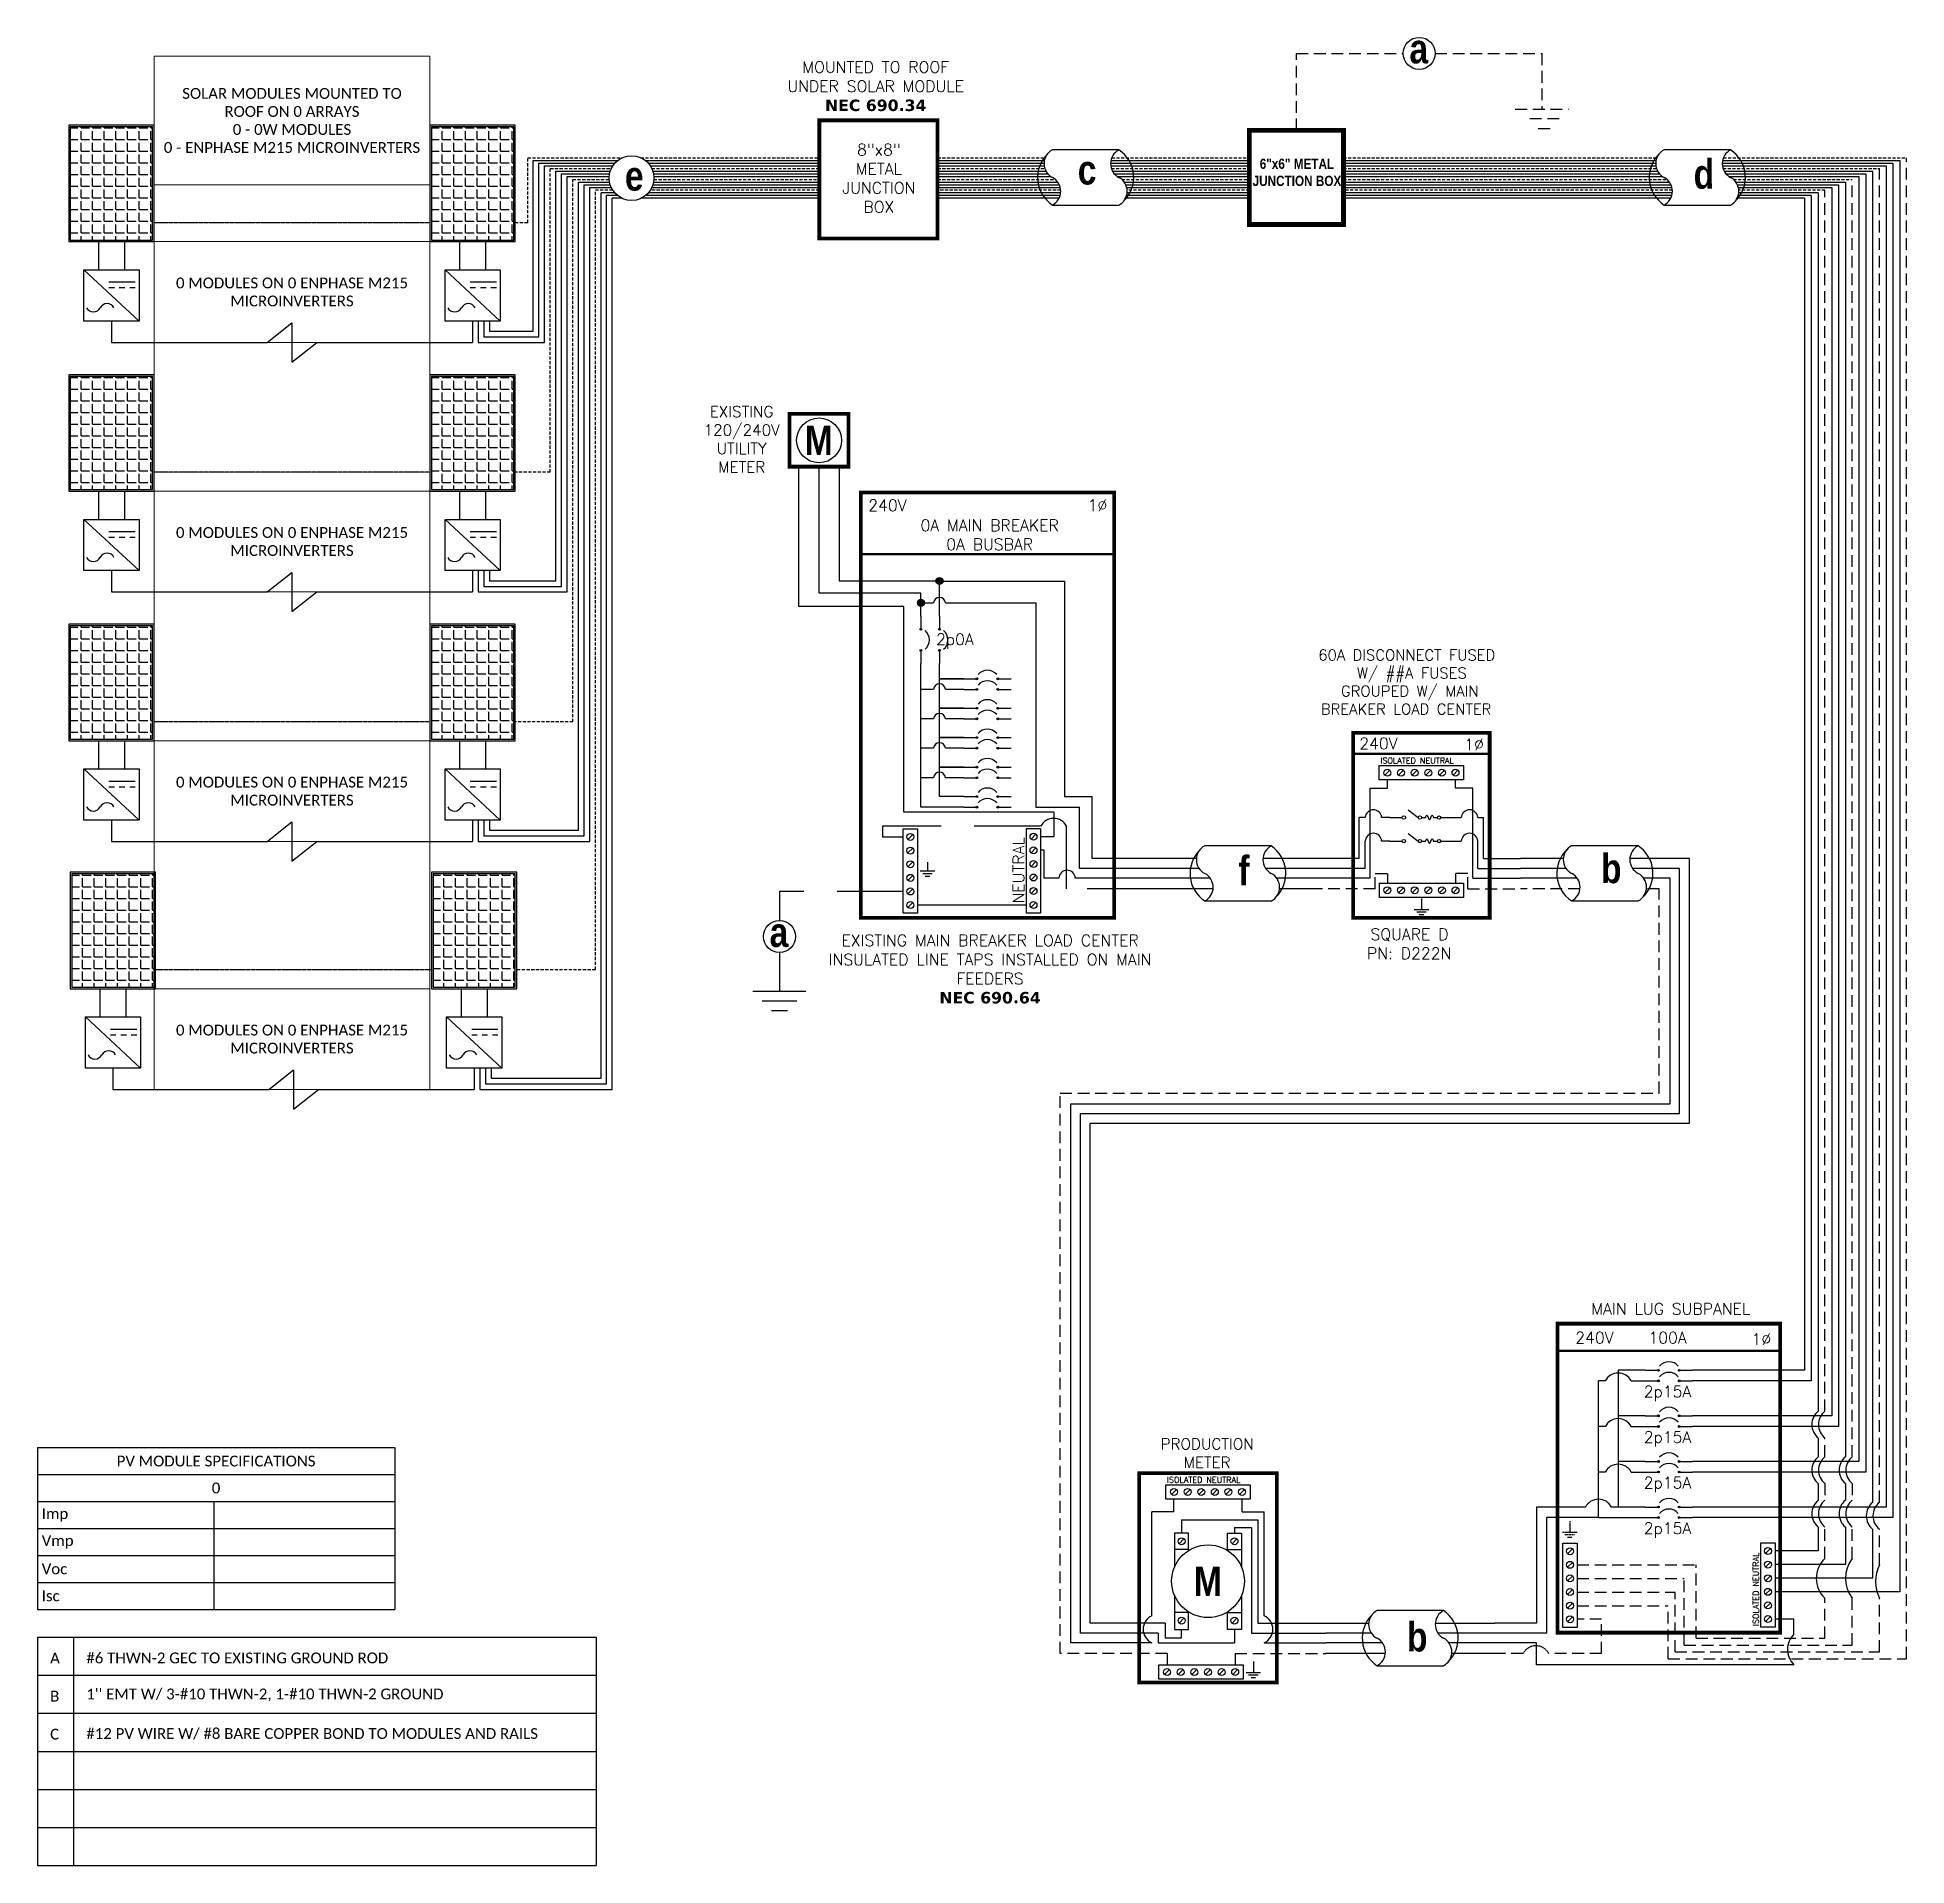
# Model space of a CAD drawing. Header units: feet. Extents: x 13742 to 14339, y 16036 to 16620.
import ezdxf

# ---------------------------------------------------------------- set-up
doc = ezdxf.new("R2010")
doc.units = ezdxf.units.FT
doc.header["$MEASUREMENT"] = 0
doc.linetypes.add('HIDDEN', pattern=[0.375, 0.25, -0.125])
for name, color, linetype in [('ONE LINE BLOCKS', 7, 'Continuous'), ('TABLES', 7, 'Continuous'), ('TEXT', 7, 'Continuous'), ('Z - TITLEBLOCK TXT', 7, 'Continuous')]:
    doc.layers.add(name, color=color, linetype=linetype)
doc.styles.add('ONE LINE TXT', font='techb___.ttf')
doc.styles.get("Standard").update_dxf_attribs({"font": 'simplex.shx'})

msp = doc.modelspace()

# ---------------------------------------------------------------- texts
at = {"layer": 'ONE LINE BLOCKS', "color": 1, "linetype": 'Continuous', "insert": (14144.15, 16581.19), "char_height": 3.2756, "width": 28.3929, "attachment_point": 2, "style": 'ONE LINE TXT'}
msp.add_mtext('6"x6" METAL JUNCTION BOX  ', dxfattribs=at)
at = {"layer": 'TABLES', "color": 1, "linetype": 'Continuous'}
msp.add_text('ISOLATED NEUTRAL', height=1.8743, dxfattribs=at).set_placement((14102.62, 16158.06))
at = {"layer": 'TEXT', "color": 1, "attachment_point": 5}
for s, width, insert, char_height in [(' \\PMOUNTED TO ROOF \\PUNDER SOLAR MODULE\\P{\\fVerdana|b1|i0|c0|p34;NEC 690.34}', 72.4158, (14009.55, 16607.35), 3.6576), ('8"x8" METAL JUNCTION BOX ', 0.4767, (14010.57, 16574.91), 3.6576), ('PRODUCTION METER', 1.3203, (14115.46, 16167.5), 3.5433)]:
    msp.add_mtext_dynamic_manual_height_columns(s, width=width, gutter_width=7.17, heights=[0], dxfattribs=dict(at, insert=insert, char_height=char_height))
at = {"layer": 'Z - TITLEBLOCK TXT', "color": 253, "linetype": 'Continuous', "style": 'ONE LINE TXT'}
msp.add_text('M', height=9.38, dxfattribs=at).set_placement((14111.18, 16121.88))
at = {"layer": 'Z - TITLEBLOCK TXT', "color": 1, "linetype": 'Continuous', "char_height": 9.3833, "attachment_point": 1, "style": 'ONE LINE TXT'}
for s, insert in [('{\\W1;\\C256;a}', (14180.09, 16621.02)), ('{\\W1;\\C256;c}', (14074.12, 16582.32)), ('{\\W1;\\C256;d}', (14270.9, 16580.96)), ('{\\W1;\\C256;e}', (13929.42, 16580.36)), ('{\\W1;\\C256;b}', (14241.3, 16359.06)), ('{\\W1;\\C256;f}', (14125.42, 16358.37)), ('{\\W1;\\C256;b}', (14179.28, 16113.53))]:
    msp.add_mtext_dynamic_manual_height_columns(s, width=0.1385, gutter_width=2.13, heights=[0], dxfattribs=dict(at, insert=insert))

# ---------------------------------------------------------------- blocks, each defined once
blk = doc.blocks.new('*T9')
at = {"layer": 'Defpoints', "color": 8, "linetype": 'ByBlock', "lineweight": 0, "transparency": 16777216}
for p, q in [((0, 0), (88.16, 0)), ((0, 0), (0, -330.21)), ((88.16, 0), (88.16, -330.21)), ((0, -41.08), (88.16, -41.08)), ((0, -59.24), (88.16, -59.24)), ((0, -91.46), (88.16, -91.46)), ((0, -138.99), (88.16, -138.99)), ((0, -171.21), (88.16, -171.21)), ((0, -218.74), (88.16, -218.74)), ((0, -250.97), (88.16, -250.97)), ((0, -297.99), (88.16, -297.99)), ((0, -330.21), (88.16, -330.21))]:
    blk.add_line(p, q, dxfattribs=at)
at = {"color": 0, "linetype": 'Continuous', "transparency": 16777216, "char_height": 3.4544, "width": 83.574, "attachment_point": 5}
for s, insert in [('{\\fCalibri|b0|i0|c0;SOLAR MODULES MOUNTED TO ROOF ON 0 ARRAYS^J0 - 0W MODULES^J0 - ENPHASE M215 MICROINVERTERS', (44.08, -20.54)), ('{\\fCalibri|b0|i0|c0;', (44.08, -50.16)), ('{\\fCalibri|b0|i0|c0;0 MODULES ON 0 ENPHASE M215 MICROINVERTERS', (44.08, -75.35)), ('{\\fCalibri|b0|i0|c0;', (44.08, -115.23)), ('{\\fCalibri|b0|i0|c0;0 MODULES ON 0 ENPHASE M215 MICROINVERTERS', (44.08, -155.1)), ('{\\fCalibri|b0|i0|c0;', (44.08, -194.98)), ('{\\fCalibri|b0|i0|c0;0 MODULES ON 0 ENPHASE M215 MICROINVERTERS', (44.08, -234.86)), ('{\\fCalibri|b0|i0|c0;', (44.08, -274.48)), ('{\\fCalibri|b0|i0|c0;0 MODULES ON 0 ENPHASE M215 MICROINVERTERS', (44.08, -314.1))]:
    blk.add_mtext(s, dxfattribs=dict(at, insert=insert))
blk = doc.blocks.new('M_LINE TAPS')
at = {"layer": 'ONE LINE BLOCKS', "linetype": 'Continuous'}
h = blk.add_hatch(color=254, dxfattribs=at)
h.dxf.hatch_style = 1
edge = h.paths.add_edge_path()
edge.add_arc((-12.11, 17.42), 0.197, 0, 360)
h = blk.add_hatch(color=254, dxfattribs=at)
h.dxf.hatch_style = 1
edge = h.paths.add_edge_path()
edge.add_arc((-13.16, 16.19), 0.197, 0, 360)
h = blk.add_hatch(color=1, dxfattribs=at)
h.dxf.hatch_style = 1
edge = h.paths.add_edge_path()
edge.add_arc((-13.16, 14.69), 0.0515, 0, 360)
h = blk.add_hatch(color=1, dxfattribs=at)
h.dxf.hatch_style = 1
edge = h.paths.add_edge_path()
edge.add_arc((-12.11, 14.69), 0.0515, 0, 360)
h = blk.add_hatch(color=1, dxfattribs=at)
h.dxf.hatch_style = 1
edge = h.paths.add_edge_path()
edge.add_arc((-13.16, 13.5), 0.0515, 0, 360)
h = blk.add_hatch(color=1, dxfattribs=at)
h.dxf.hatch_style = 1
edge = h.paths.add_edge_path()
edge.add_arc((-12.11, 13.5), 0.0515, 0, 360)
h = blk.add_hatch(color=1, dxfattribs=at)
h.dxf.hatch_style = 1
edge = h.paths.add_edge_path()
edge.add_arc((-9.99, 11.89), 0.0515, 0, 360)
h = blk.add_hatch(color=1, dxfattribs=at)
h.dxf.hatch_style = 1
edge = h.paths.add_edge_path()
edge.add_arc((-8.81, 11.89), 0.0515, 0, 360)
h = blk.add_hatch(color=1, dxfattribs=at)
h.dxf.hatch_style = 1
edge = h.paths.add_edge_path()
edge.add_arc((-9.99, 11.29), 0.0515, 0, 360)
h = blk.add_hatch(color=1, dxfattribs=at)
h.dxf.hatch_style = 1
edge = h.paths.add_edge_path()
edge.add_arc((-8.81, 11.29), 0.0515, 0, 360)
h = blk.add_hatch(color=1, dxfattribs=at)
h.dxf.hatch_style = 1
edge = h.paths.add_edge_path()
edge.add_arc((-9.99, 10.22), 0.0515, 0, 360)
h = blk.add_hatch(color=1, dxfattribs=at)
h.dxf.hatch_style = 1
edge = h.paths.add_edge_path()
edge.add_arc((-9.99, 9.62), 0.0515, 0, 360)
h = blk.add_hatch(color=1, dxfattribs=at)
h.dxf.hatch_style = 1
edge = h.paths.add_edge_path()
edge.add_arc((-8.81, 10.22), 0.0515, 0, 360)
h = blk.add_hatch(color=1, dxfattribs=at)
h.dxf.hatch_style = 1
edge = h.paths.add_edge_path()
edge.add_arc((-8.81, 9.62), 0.0515, 0, 360)
h = blk.add_hatch(color=1, dxfattribs=at)
h.dxf.hatch_style = 1
edge = h.paths.add_edge_path()
edge.add_arc((-9.99, 8.56), 0.0515, 0, 360)
h = blk.add_hatch(color=1, dxfattribs=at)
h.dxf.hatch_style = 1
edge = h.paths.add_edge_path()
edge.add_arc((-8.81, 8.56), 0.0515, 0, 360)
h = blk.add_hatch(color=1, dxfattribs=at)
h.dxf.hatch_style = 1
edge = h.paths.add_edge_path()
edge.add_arc((-9.99, 7.96), 0.0515, 0, 360)
h = blk.add_hatch(color=1, dxfattribs=at)
h.dxf.hatch_style = 1
edge = h.paths.add_edge_path()
edge.add_arc((-8.81, 7.96), 0.0515, 0, 360)
h = blk.add_hatch(color=1, dxfattribs=at)
h.dxf.hatch_style = 1
edge = h.paths.add_edge_path()
edge.add_arc((-9.99, 6.89), 0.0515, 0, 360)
h = blk.add_hatch(color=1, dxfattribs=at)
h.dxf.hatch_style = 1
edge = h.paths.add_edge_path()
edge.add_arc((-8.81, 6.89), 0.0515, 0, 360)
h = blk.add_hatch(color=1, dxfattribs=at)
h.dxf.hatch_style = 1
edge = h.paths.add_edge_path()
edge.add_arc((-9.99, 6.29), 0.0515, 0, 360)
h = blk.add_hatch(color=1, dxfattribs=at)
h.dxf.hatch_style = 1
edge = h.paths.add_edge_path()
edge.add_arc((-8.81, 6.29), 0.0515, 0, 360)
h = blk.add_hatch(color=1, dxfattribs=at)
h.dxf.hatch_style = 1
edge = h.paths.add_edge_path()
edge.add_arc((-9.99, 5.22), 0.0515, 0, 360)
h = blk.add_hatch(color=1, dxfattribs=at)
h.dxf.hatch_style = 1
edge = h.paths.add_edge_path()
edge.add_arc((-9.99, 4.62), 0.0515, 0, 360)
h = blk.add_hatch(color=1, dxfattribs=at)
h.dxf.hatch_style = 1
edge = h.paths.add_edge_path()
edge.add_arc((-8.81, 5.22), 0.0515, 0, 360)
h = blk.add_hatch(color=1, dxfattribs=at)
h.dxf.hatch_style = 1
edge = h.paths.add_edge_path()
edge.add_arc((-8.81, 4.62), 0.0515, 0, 360)
at = {"color": 155, "true_color": 0x647190}
blk.add_line((-16.57, 22.43), (-2.23, 22.43), dxfattribs=at)
at = {"color": 10, "linetype": 'Continuous'}
for p, q in [((-4.18, 1.15), (-4.18, 4.62)), ((-3.46, 4.62), (-3.46, 4.62)), ((0, 1.15), (-4.18, 1.15))]:
    blk.add_line(p, q, dxfattribs=at)
at = {"color": 7, "linetype": 'Continuous'}
for p, q in [((-3.46, 1.71), (-3.46, 5.22)), ((0, 1.71), (-3.46, 1.71))]:
    blk.add_line(p, q, dxfattribs=at)
at = {"color": 253, "linetype": 'Continuous'}
for p, q in [((-6.18, 2.18), (-6.39, 2.18)), ((-6.18, 0.61), (-6.18, 2.18)), ((-5.36, 0.61), (-6.18, 0.61)), ((0, 0.61), (-4.42, 0.61))]:
    blk.add_line(p, q, dxfattribs=at)
at = {"color": 7, "linetype": 'Continuous'}
blk.add_circle((-21.17, -2.7), 0.906, dxfattribs=at)
at = {"color": 253, "linetype": 'Continuous'}
blk.add_arc((-4.89, 0.58), 0.468, 3.2819, 176.7181, dxfattribs=at)
at = {"layer": 'ONE LINE BLOCKS', "lineweight": 50}
blk.add_line((-16.57, 18.95), (-2.23, 18.95), dxfattribs=at)
at = {"layer": 'ONE LINE BLOCKS', "lineweight": 50, "const_width": 0.21}
for points in [[(-20.6, 23.9), (-20.6, 26.89), (-17.26, 26.89), (-17.26, 23.9)], [(-16.57, -1.65), (-16.57, 22.43), (-2.23, 22.43), (-2.23, -1.65)]]:
    blk.add_lwpolyline(points, close=True, dxfattribs=at)
at = {"layer": 'TEXT', "color": 92, "linetype": 'HIDDEN', "ltscale": 15}
for p, q in [((-6.39, 3.55), (-15.33, 3.55)), ((-15.33, 3.55), (-15.33, 2.94)), ((-4.92, 0), (-4.92, 3.55)), ((-15.33, 2.94), (-14.16, 2.94)), ((0, 0), (-4.92, 0)), ((-14.16, -0.15), (-21.17, -0.15)), ((-21.17, -0.15), (-21.17, -1.8)), ((-21.17, -3.61), (-21.17, -5.8))]:
    blk.add_line(p, q, dxfattribs=at)
at = {"layer": 'TEXT', "color": 92, "linetype": 'Continuous', "ltscale": 15}
blk.add_line((-7.19, -0.92), (-13.36, -0.92), dxfattribs=at)
at = {"layer": 'TEXT', "color": 92, "linetype": 'Continuous', "flags": 128}
for points in [[(-12.79, 1.51), (-12.79, 1.01)], [(-13.2, 1.01), (-12.38, 1.01)], [(-12.52, 0.85), (-13.06, 0.85)], [(-12.66, 0.7), (-12.92, 0.7)]]:
    blk.add_lwpolyline(points, dxfattribs=at)
at = {"layer": 'TEXT', "color": 92, "linetype": 'Continuous', "ltscale": 4, "flags": 128}
for points in [[(-22.67, -5.8), (-19.67, -5.8)], [(-20.19, -6.36), (-22.15, -6.36)], [(-20.71, -6.91), (-21.63, -6.91)]]:
    blk.add_lwpolyline(points, dxfattribs=at)
at = {"layer": 'TEXT', "linetype": 'Continuous'}
blk.add_circle((-18.93, 25.39), 1.27, dxfattribs=at)
at = {"layer": 'TEXT', "color": 92, "linetype": 'Continuous', "ltscale": 0.3}
blk.add_arc((-5.65, 3.16), 0.824, 27.6639, 152.3361, dxfattribs=at)
at = {"layer": 'Z - TITLEBLOCK TXT', "color": 253, "linetype": 'Continuous'}
for p, q in [((-20.08, 15.98), (-20.08, 23.9)), ((-14.13, 15.98), (-20.08, 15.98)), ((-14.13, 4.34), (-14.13, 15.98)), ((-5.63, 4.34), (-14.13, 4.34)), ((-5.63, 4.34), (-5.63, 2.95)), ((-5.63, 2.95), (-6.39, 2.95))]:
    blk.add_line(p, q, dxfattribs=at)
at = {"layer": 'Z - TITLEBLOCK TXT', "color": 10, "linetype": 'Continuous'}
for p, q in [((-18.93, 16.74), (-18.93, 23.9)), ((-13.16, 16.74), (-18.93, 16.74)), ((-13.16, 15.43), (-13.16, 16.74)), ((-12.97, 16.19), (-12.45, 16.19)), ((-11.78, 16.19), (-6.66, 16.19)), ((-6.66, 16.19), (-6.66, 4.62)), ((-13.16, 4.62), (-13.16, 12.76)), ((-12.45, 11.29), (-13.16, 11.29)), ((-10.73, 11.29), (-11.78, 11.29)), ((-12.45, 9.62), (-13.16, 9.62)), ((-10.73, 9.62), (-11.78, 9.62)), ((-12.45, 7.96), (-13.16, 7.96)), ((-10.73, 7.96), (-11.78, 7.96)), ((-12.45, 6.29), (-13.16, 6.29)), ((-10.73, 6.29), (-11.78, 6.29)), ((-10.73, 4.62), (-13.16, 4.62)), ((-6.66, 4.62), (-4.18, 4.62))]:
    blk.add_line(p, q, dxfattribs=at)
at = {"layer": 'Z - TITLEBLOCK TXT', "color": 7, "linetype": 'Continuous'}
for p, q in [((-17.78, 17.42), (-17.78, 23.9)), ((-12.11, 17.42), (-17.78, 17.42)), ((-12.11, 15.43), (-12.11, 17.42)), ((-11.92, 17.42), (-5.04, 17.42)), ((-5.04, 17.42), (-5.04, 5.22)), ((-12.11, 10.22), (-12.11, 12.76)), ((-12.11, 11.89), (-10.73, 11.89)), ((-10.73, 11.89), (-12.11, 11.89)), ((-12.11, 8.56), (-12.11, 10.22)), ((-12.11, 10.22), (-10.73, 10.22)), ((-10.73, 10.22), (-12.11, 10.22)), ((-12.11, 6.89), (-12.11, 8.56)), ((-12.11, 8.56), (-10.73, 8.56)), ((-10.73, 8.56), (-12.11, 8.56)), ((-12.11, 5.22), (-12.11, 6.89)), ((-12.11, 6.89), (-10.73, 6.89)), ((-10.73, 6.89), (-12.11, 6.89)), ((-10.73, 5.22), (-12.11, 5.22)), ((-5.04, 5.22), (-3.46, 5.22))]:
    blk.add_line(p, q, dxfattribs=at)
at = {"layer": 'Z - TITLEBLOCK TXT', "color": 1, "linetype": 'Continuous'}
for p, q in [((-14.16, -1.38), (-14.16, 3.4)), ((-14.16, 3.4), (-13.36, 3.4)), ((-13.36, 3.4), (-13.36, -1.38)), ((-7.19, -1.37), (-7.19, 3.41)), ((-7.19, 3.41), (-6.39, 3.41)), ((-6.39, 3.41), (-6.39, -1.37)), ((-13.36, -1.38), (-14.16, -1.38)), ((-6.39, -1.37), (-7.19, -1.37))]:
    blk.add_line(p, q, dxfattribs=at)
at = {"layer": 'Z - TITLEBLOCK TXT', "color": 4, "linetype": 'Continuous'}
for p, q in [((-13.62, 3.07), (-13.9, 2.8)), ((-13.62, 2.3), (-13.9, 2.03)), ((-6.65, 3.09), (-6.93, 2.81)), ((-6.65, 2.32), (-6.93, 2.04)), ((-13.62, 1.53), (-13.9, 1.25)), ((-6.65, 1.55), (-6.93, 1.27)), ((-13.62, 0.76), (-13.9, 0.48)), ((-6.65, 0.78), (-6.93, 0.5)), ((-6.65, 0), (-6.93, -0.27)), ((-13.62, -0.01), (-13.9, -0.29)), ((-13.62, -0.78), (-13.9, -1.06)), ((-6.65, -0.77), (-6.93, -1.04))]:
    blk.add_line(p, q, dxfattribs=at)
at = {"layer": 'Z - TITLEBLOCK TXT', "color": 1, "linetype": 'Continuous', "flags": 128}
for points in [[(-13.16, 15.43), (-13.16, 14.69)], [(-13.16, 15.43), (-13.16, 14.69)], [(-12.11, 15.43), (-12.11, 14.69)], [(-12.11, 15.43), (-12.11, 14.69)], [(-13.16, 13.5), (-13.16, 12.76)], [(-12.11, 13.5), (-12.11, 12.76)], [(-10.73, 11.89), (-9.99, 11.89)], [(-10.73, 11.89), (-9.99, 11.89)], [(-8.81, 11.89), (-8.06, 11.89)], [(-10.73, 11.29), (-9.99, 11.29)], [(-10.73, 11.29), (-9.99, 11.29)], [(-8.81, 11.29), (-8.06, 11.29)], [(-10.73, 10.22), (-9.99, 10.22)], [(-10.73, 10.22), (-9.99, 10.22)], [(-10.73, 9.62), (-9.99, 9.62)], [(-10.73, 9.62), (-9.99, 9.62)], [(-8.81, 10.22), (-8.06, 10.22)], [(-8.81, 9.62), (-8.06, 9.62)], [(-10.73, 8.56), (-9.99, 8.56)], [(-10.73, 8.56), (-9.99, 8.56)], [(-8.81, 8.56), (-8.06, 8.56)], [(-10.73, 7.96), (-9.99, 7.96)], [(-10.73, 7.96), (-9.99, 7.96)], [(-8.81, 7.96), (-8.06, 7.96)], [(-10.73, 6.89), (-9.99, 6.89)], [(-10.73, 6.89), (-9.99, 6.89)], [(-8.81, 6.89), (-8.06, 6.89)], [(-10.73, 6.29), (-9.99, 6.29)], [(-10.73, 6.29), (-9.99, 6.29)], [(-8.81, 6.29), (-8.06, 6.29)], [(-10.73, 5.22), (-9.99, 5.22)], [(-10.73, 5.22), (-9.99, 5.22)], [(-10.73, 4.62), (-9.99, 4.62)], [(-10.73, 4.62), (-9.99, 4.62)], [(-8.81, 5.22), (-8.06, 5.22)], [(-8.81, 4.62), (-8.06, 4.62)]]:
    blk.add_lwpolyline(points, dxfattribs=at)
at = {"layer": 'Z - TITLEBLOCK TXT', "color": 7, "linetype": 'Continuous'}
for centre in [(-12.11, 17.42), (-12.11, 17.42), (-13.16, 16.19)]:
    blk.add_circle(centre, 0.197, dxfattribs=at)
at = {"layer": 'Z - TITLEBLOCK TXT', "color": 1, "linetype": 'Continuous'}
for centre in [(-13.16, 14.69), (-12.11, 14.69), (-13.16, 13.5), (-12.11, 13.5), (-9.99, 11.89), (-8.81, 11.89), (-9.99, 11.29), (-8.81, 11.29), (-9.99, 10.22), (-9.99, 9.62), (-8.81, 10.22), (-8.81, 9.62), (-9.99, 8.56), (-8.81, 8.56), (-9.99, 7.96), (-8.81, 7.96), (-9.99, 6.89), (-8.81, 6.89), (-9.99, 6.29), (-8.81, 6.29), (-9.99, 5.22), (-9.99, 4.62), (-8.81, 5.22), (-8.81, 4.62)]:
    blk.add_circle(centre, 0.0515, dxfattribs=at)
at = {"layer": 'Z - TITLEBLOCK TXT', "color": 4, "linetype": 'Continuous'}
for centre in [(-13.76, 2.94), (-13.76, 2.16), (-6.79, 2.95), (-6.79, 2.18), (-13.76, 1.39), (-6.79, 1.41), (-13.76, 0.62), (-13.76, -0.15), (-6.79, 0.64), (-6.79, -0.13), (-13.76, -0.92), (-6.79, -0.91)]:
    blk.add_circle(centre, 0.197, dxfattribs=at)
at = {"layer": 'Z - TITLEBLOCK TXT', "color": 10, "linetype": 'Continuous'}
for centre in [(-12.11, 16.17), (-12.11, 11.27), (-12.11, 9.6), (-12.11, 7.94), (-12.11, 6.27)]:
    blk.add_arc(centre, 0.332, 3.2937, 176.7063, dxfattribs=at)
at = {"layer": 'Z - TITLEBLOCK TXT', "color": 1, "linetype": 'Continuous'}
for centre, start, end in [((-13.38, 14.09), 310.3392, 49.6608), ((-12.33, 14.09), 310.3392, 49.6608), ((-9.4, 11.68), 40.3392, 139.6608), ((-9.4, 11.08), 40.3392, 139.6608), ((-9.4, 10.01), 40.3392, 139.6608), ((-9.4, 9.41), 40.3392, 139.6608), ((-9.4, 8.34), 40.3392, 139.6608), ((-9.4, 7.75), 40.3392, 139.6608), ((-9.4, 6.68), 40.3392, 139.6608), ((-9.4, 6.08), 40.3392, 139.6608), ((-9.4, 5.01), 40.3392, 139.6608), ((-9.4, 4.41), 40.3392, 139.6608)]:
    blk.add_arc(centre, 0.697, start, end, dxfattribs=at)
at = {"layer": 'TABLES', "color": 1, "linetype": 'Continuous'}
blk.add_text('NEUTRAL', height=0.648, rotation=90, dxfattribs=at).set_placement((-7.31, -0.83))
at = {"layer": 'TEXT', "color": 1, "attachment_point": 5}
for s, width, gutter_width, heights, insert, char_height in [('EXISTING\\P120/240V UTILITY METER', 0.0523, 7.17, [0], (-23.31, 25.45), 0.6278), ('240V', 0.1481, 0.75, [0], (-15.06, 21.71), 0.648), ('1∅', 0.1481, 0.75, [0], (-3.17, 21.71), 0.648), ('0A MAIN BREAKER\\P0A BUSBAR', 11.199, 0.75, [0], (-9.27, 20.04), 0.648), ('2p0A', 0.1481, 0.75, [0], (-11.24, 14.02), 0.648), ('EXISTING MAIN BREAKER LOAD CENTER INSULATED LINE TAPS INSTALLED ON MAIN FEEDERS\\P{\\fVerdana|b1|i0|c0|p34;NEC 690.64}', 18.4888, 7.17, [6], (-9.25, -4.55), 0.648)]:
    blk.add_mtext_dynamic_manual_height_columns(s, width=width, gutter_width=gutter_width, heights=heights, dxfattribs=dict(at, insert=insert, char_height=char_height))
at = {"layer": 'Z - TITLEBLOCK TXT', "color": 253, "linetype": 'Continuous', "style": 'ONE LINE TXT'}
blk.add_text('M', height=1.66, dxfattribs=at).set_placement((-19.74, 24.56))
at = {"layer": 'Z - TITLEBLOCK TXT', "color": 1, "linetype": 'Continuous', "insert": (-21.73, -1.63), "char_height": 1.6624, "attachment_point": 1, "style": 'ONE LINE TXT'}
blk.add_mtext_dynamic_manual_height_columns('{\\W1;\\C256;a}', width=0.1385, gutter_width=2.13, heights=[0], dxfattribs=at)
blk = doc.blocks.new('*U12')
at = {"color": 155, "true_color": 0x647190}
blk.add_blockref('M_LINE TAPS', (0, 0), dxfattribs=at)
blk = doc.blocks.new('M_MAIN DISCONNECT')
at = {"color": 253, "linetype": 'Continuous'}
for p, q in [((5.45, -46.43), (5.45, -17.67)), ((5.45, -17.67), (10.94, -17.67)), ((10.94, -17.67), (10.94, -15.06)), ((32.69, -17.67), (32.69, -15.06)), ((38.18, -17.67), (32.69, -17.67)), ((38.18, -46.43), (38.18, -17.67)), ((5.45, -46.43), (-9.78, -46.43)), ((38.18, -46.43), (53.41, -46.43))]:
    blk.add_line(p, q, dxfattribs=at)
at = {"color": 7, "linetype": 'Continuous'}
for p, q in [((1.95, -40.22), (1.95, -27.1)), ((3.81, -27.1), (1.95, -27.1)), ((11.72, -27.1), (9.09, -27.1)), ((31.91, -27.1), (34.54, -27.1)), ((39.82, -27.1), (41.69, -27.1)), ((41.69, -40.22), (41.69, -27.1)), ((1.95, -40.22), (-9.78, -40.22)), ((41.69, -40.22), (53.41, -40.22))]:
    blk.add_line(p, q, dxfattribs=at)
at = {"color": 1, "linetype": 'Continuous'}
for p, q in [((21.88, -27.1), (23.12, -27.1)), ((25.67, -27.11), (26.91, -27.11)), ((21.88, -34.64), (23.12, -34.64)), ((25.67, -34.64), (26.91, -34.64))]:
    blk.add_line(p, q, dxfattribs=at)
at = {"color": 10, "linetype": 'Continuous'}
for p, q in [((3.81, -43.39), (3.81, -34.64)), ((11.72, -34.64), (9.09, -34.64)), ((31.91, -34.64), (34.54, -34.64)), ((39.82, -43.39), (39.82, -34.64)), ((3.81, -43.39), (-9.78, -43.39)), ((39.82, -43.39), (53.41, -43.39))]:
    blk.add_line(p, q, dxfattribs=at)
at = {"color": 7, "linetype": 'Continuous'}
for centre in [(6.45, -27.26), (37.18, -27.26)]:
    blk.add_arc(centre, 2.64, 3.28193, 176.71807, dxfattribs=at)
at = {"color": 10, "linetype": 'Continuous'}
for centre in [(6.45, -34.79), (37.18, -34.79)]:
    blk.add_arc(centre, 2.64, 3.28193, 176.71807, dxfattribs=at)
at = {"color": 1, "linetype": 'Continuous'}
for points in [[(23.12, -27.1), (23.5, -26.34), (24.4, -27.87), (25.22, -26.34), (25.67, -27.11)], [(23.12, -34.64), (23.5, -33.88), (24.4, -35.4), (25.22, -33.88), (25.67, -34.64)]]:
    blk.add_spline(points, degree=3, dxfattribs=at)
at = {"layer": 'ONE LINE BLOCKS', "lineweight": 50}
blk.add_line((0, -6.77), (43.61, -6.77), dxfattribs=at)
at = {"layer": 'ONE LINE BLOCKS', "lineweight": 50, "const_width": 1.19}
blk.add_lwpolyline([(0, -59.17), (0, 0), (43.61, 0), (43.61, -59.17)], close=True, dxfattribs=at)
at = {"layer": 'TEXT', "color": 92, "linetype": 'HIDDEN', "ltscale": 15}
for p, q in [((7.03, -49.88), (7.03, -44.94)), ((7.03, -44.94), (10.94, -44.94)), ((10.94, -44.94), (10.94, -48.08)), ((36.6, -44.94), (32.69, -44.94)), ((32.69, -44.94), (32.69, -48.08)), ((36.6, -49.88), (36.6, -44.94)), ((7.03, -49.88), (-9.78, -49.88)), ((36.6, -49.88), (53.41, -49.88))]:
    blk.add_line(p, q, dxfattribs=at)
at = {"layer": 'TEXT', "color": 92, "linetype": 'Continuous', "flags": 128}
for points in [[(21.82, -52.94), (21.82, -56.44)], [(19.48, -56.44), (24.16, -56.44)], [(23.35, -57.31), (20.29, -57.31)], [(22.53, -58.18), (21.1, -58.18)]]:
    blk.add_lwpolyline(points, dxfattribs=at)
at = {"layer": 'Z - TITLEBLOCK TXT', "color": 1, "linetype": 'Continuous'}
for p, q in [((8.34, -15.06), (8.34, -10.52)), ((8.34, -10.52), (35.29, -10.52)), ((35.29, -10.52), (35.29, -15.06)), ((35.29, -15.06), (8.34, -15.06)), ((11.72, -27.1), (15.64, -27.1)), ((17.54, -24.65), (20.8, -27.1)), ((27.99, -27.11), (31.91, -27.11)), ((11.72, -34.64), (15.64, -34.64)), ((17.54, -32.19), (20.8, -34.63)), ((27.99, -34.64), (31.91, -34.64)), ((8.34, -48.08), (35.29, -48.08)), ((8.34, -48.08), (8.34, -52.62)), ((35.29, -52.62), (8.34, -52.62)), ((35.29, -48.08), (35.29, -52.62))]:
    blk.add_line(p, q, dxfattribs=at)
at = {"layer": 'Z - TITLEBLOCK TXT', "color": 4, "linetype": 'Continuous'}
for p, q in [((11.73, -12), (10.15, -13.58)), ((16.08, -12), (14.5, -13.58)), ((20.43, -12), (18.86, -13.58)), ((24.78, -12), (23.21, -13.58)), ((29.13, -12), (27.56, -13.58)), ((33.48, -12), (31.91, -13.58)), ((11.73, -49.56), (10.15, -51.13)), ((16.08, -49.56), (14.5, -51.13)), ((20.43, -49.56), (18.86, -51.13)), ((24.78, -49.56), (23.21, -51.13)), ((29.13, -49.56), (27.56, -51.13)), ((33.48, -49.56), (31.91, -51.13))]:
    blk.add_line(p, q, dxfattribs=at)
for centre in [(10.94, -12.79), (15.29, -12.79), (19.64, -12.79), (23.99, -12.79), (28.34, -12.79), (32.69, -12.79), (10.94, -50.35), (15.29, -50.35), (19.64, -50.35), (23.99, -50.35), (28.34, -50.35), (32.69, -50.35)]:
    blk.add_circle(centre, 1.11, dxfattribs=at)
at = {"layer": 'Z - TITLEBLOCK TXT', "color": 1, "linetype": 'Continuous'}
for centre in [(16.18, -27.1), (21.34, -27.1), (27.45, -27.11), (16.18, -34.64), (21.34, -34.64), (27.45, -34.64)]:
    blk.add_circle(centre, 0.541, dxfattribs=at)
at = {"layer": 'TABLES', "color": 4, "linetype": 'Continuous'}
blk.add_text('ISOLATED NEUTRAL', height=1.8743, dxfattribs=at).set_placement((8.7, -9.86))
at = {"layer": 'TEXT', "color": 1}
for s, width, gutter_width, heights, insert, char_height, attachment_point in [('\\A1;\\pi4.1167;60A DISCONNECT FUSED \\P\\pi16.454;W/ ##A FUSES\\P\\pi11.355;GROUPED W/ MAIN \\P\\pi4.9392;BREAKER LOAD CENTER', 71.8931, 92.23, [24.13], (-15.26, 26.55), 3.4544, 1), ('240V', 0.1481, 0.75, [0], (8.07, -3.44), 3.658, 5), ('1∅', 0.1481, 0.75, [0], (38.63, -3.74), 3.658, 5), ('\\A1;\\pi3.6942,t21.982;SQUARE D\\P\\pi2.5621,t20.85;PN: D222N', 35.0816, 28.88, [13.54], (1.84, -62.59), 3.6576, 1)]:
    blk.add_mtext_dynamic_manual_height_columns(s, width=width, gutter_width=gutter_width, heights=heights, dxfattribs=dict(at, insert=insert, char_height=char_height, attachment_point=attachment_point))
blk = doc.blocks.new('*U13')
blk.add_blockref('M_MAIN DISCONNECT', (0, 0))
blk = doc.blocks.new('*U6')
at = {"color": 7, "linetype": 'Continuous'}
for p, q in [((6.67, 2.43), (2.91, 2.43)), ((2.44, 1.71), (0, 1.71)), ((9.57, 1.71), (6.2, 1.71)), ((2.91, -0.69), (6.67, -0.69))]:
    blk.add_line(p, q, dxfattribs=at)
at = {"color": 10, "linetype": 'Continuous'}
for p, q in [((2.59, 1.15), (0, 1.15)), ((9.57, 1.15), (6.35, 1.15))]:
    blk.add_line(p, q, dxfattribs=at)
at = {"color": 253, "linetype": 'Continuous'}
for p, q in [((3.21, 0.61), (0, 0.61)), ((9.57, 0.61), (6.97, 0.61))]:
    blk.add_line(p, q, dxfattribs=at)
at = {"color": 7, "linetype": 'Continuous'}
for centre, start, end in [((3.94, 0.87), 133.9732, 236.4265), ((5.63, 0.87), 313.9732, 56.4265)]:
    blk.add_arc(centre, 1.87, start, end, dxfattribs=at)
at = {"layer": 'TEXT', "color": 92, "linetype": 'HIDDEN', "ltscale": 15}
for p, q in [((3.37, 0), (0, 0)), ((9.57, 0), (7.14, 0))]:
    blk.add_line(p, q, dxfattribs=at)
at = {"layer": 'Z - TITLEBLOCK TXT', "linetype": 'Continuous'}
for centre, start, end in [((3.31, 1.65), 117.6639, 242.3361), ((7.08, 1.65), 117.6639, 242.3361), ((2.5, 0.09), 297.6639, 62.3361), ((6.26, 0.09), 297.6639, 62.3361)]:
    blk.add_arc(centre, 0.882, start, end, dxfattribs=at)
blk = doc.blocks.new('*T10')
at = {"layer": 'Z - TITLEBLOCK TXT', "color": 0, "lineweight": -2, "transparency": 16777216}
for p, q in [((0, 0), (114.19, 0)), ((0, 0), (0, -51.69)), ((114.19, 0), (114.19, -51.69)), ((0, -8.62), (114.19, -8.62)), ((0, -17.23), (114.19, -17.23)), ((56.41, -17.23), (56.41, -51.69)), ((0, -25.85), (114.19, -25.85)), ((0, -34.46), (114.19, -34.46)), ((0, -43.08), (114.19, -43.08)), ((0, -51.69), (114.19, -51.69))]:
    blk.add_line(p, q, dxfattribs=at)
at = {"layer": 'Z - TITLEBLOCK TXT', "color": 0, "linetype": 'Continuous', "transparency": 16777216, "char_height": 3.4544}
for s, insert, width, attachment_point in [('{\\fCalibri|b0|i0|c0;PV MODULE SPECIFICATIONS', (57.09, -4.31), 111.433, 5), ('{\\fCalibri|b0|i0|c0;0', (57.09, -12.92), 111.433, 5), ('{\\fCalibri|b0|i0|c0;Imp', (1.38, -21.54), 53.6551, 4), ('{\\fCalibri|b0|i0|c0;', (57.78, -21.54), 55.0254, 4), ('{\\fCalibri|b0|i0|c0;Vmp', (1.38, -30.15), 53.6551, 4), ('{\\fCalibri|b0|i0|c0;', (57.78, -30.15), 55.0254, 4), ('{\\fCalibri|b0|i0|c0;Voc', (1.38, -38.77), 53.6551, 4), ('{\\fCalibri|b0|i0|c0;', (57.78, -38.77), 55.0254, 4), ('{\\fCalibri|b0|i0|c0;Isc', (1.38, -47.39), 53.6551, 4), ('{\\fCalibri|b0|i0|c0;', (57.78, -47.39), 55.0254, 4)]:
    blk.add_mtext(s, dxfattribs=dict(at, insert=insert, width=width, attachment_point=attachment_point))
blk = doc.blocks.new('*T11')
at = {"linetype": 'ByBlock', "lineweight": -2, "transparency": 16777216}
for p, q in [((0, 0), (178.52, 0)), ((0, 0), (0, -72.97)), ((11.58, 0), (11.58, -72.97)), ((178.52, 0), (178.52, -72.97)), ((0, -12.11), (178.52, -12.11)), ((0, -24.28), (178.52, -24.28)), ((0, -36.46), (178.52, -36.46)), ((0, -48.64), (178.52, -48.64)), ((0, -60.81), (178.52, -60.81)), ((0, -72.97), (178.52, -72.97))]:
    blk.add_line(p, q, dxfattribs=at)
at = {"color": 0, "linetype": 'Continuous', "transparency": 16777216, "char_height": 3.4544, "attachment_point": 7}
for s, insert, width in [('{\\fCalibri|b0|i0|c0;A', (4.06, -8.36), 3.4544), ('{\\fCalibri|b0|i0|c0;#6 THWN-2 GEC TO EXISTING GROUND ROD', (15.65, -8.36), 158.8095), ('{\\fCalibri|b0|i0|c0;B', (4.06, -20.53), 3.4544), ("{\\fCalibri|b0|i0|c0;1'' EMT W/ 3-#10 THWN-2, 1-#10 THWN-2 GROUND", (15.65, -20.53), 158.8095), ('{\\fCalibri|b0|i0|c0;C', (4.06, -32.71), 3.4544), ('{\\fCalibri|b0|i0|c0;#12 PV WIRE W/ #8 BARE COPPER BOND TO MODULES AND RAILS', (15.65, -32.71), 158.8095), ('{\\fCalibri|b0|i0|c0;', (4.06, -44.89), 3.4544), ('{\\fCalibri|b0|i0|c0;', (15.65, -44.89), 158.8095), ('{\\fCalibri|b0|i0|c0;', (4.06, -57.06), 3.4544), ('{\\fCalibri|b0|i0|c0;', (15.65, -57.06), 158.8095), ('{\\fCalibri|b0|i0|c0;', (4.06, -69.22), 3.4544), ('{\\fCalibri|b0|i0|c0;', (15.65, -69.22), 158.8095)]:
    blk.add_mtext(s, dxfattribs=dict(at, insert=insert, width=width))
blk = doc.blocks.new('*U14')
at = {"layer": 'ONE LINE BLOCKS', "linetype": 'Continuous'}
h = blk.add_hatch(color=1, dxfattribs=at)
h.dxf.hatch_style = 1
edge = h.paths.add_edge_path()
edge.add_arc((32.25, -14.9), 0.291, 0, 360)
h = blk.add_hatch(color=1, dxfattribs=at)
h.dxf.hatch_style = 1
edge = h.paths.add_edge_path()
edge.add_arc((38.92, -14.9), 0.291, 0, 360)
h = blk.add_hatch(color=1, dxfattribs=at)
h.dxf.hatch_style = 1
edge = h.paths.add_edge_path()
edge.add_arc((32.25, -18.28), 0.291, 0, 360)
h = blk.add_hatch(color=1, dxfattribs=at)
h.dxf.hatch_style = 1
edge = h.paths.add_edge_path()
edge.add_arc((38.92, -18.28), 0.291, 0, 360)
h = blk.add_hatch(color=1, dxfattribs=at)
h.dxf.hatch_style = 1
edge = h.paths.add_edge_path()
edge.add_arc((32.25, -29.46), 0.291, 0, 360)
h = blk.add_hatch(color=1, dxfattribs=at)
h.dxf.hatch_style = 1
edge = h.paths.add_edge_path()
edge.add_arc((38.92, -29.46), 0.291, 0, 360)
h = blk.add_hatch(color=1, dxfattribs=at)
h.dxf.hatch_style = 1
edge = h.paths.add_edge_path()
edge.add_arc((32.25, -32.84), 0.291, 0, 360)
h = blk.add_hatch(color=1, dxfattribs=at)
h.dxf.hatch_style = 1
edge = h.paths.add_edge_path()
edge.add_arc((38.92, -32.84), 0.291, 0, 360)
h = blk.add_hatch(color=1, dxfattribs=at)
h.dxf.hatch_style = 1
edge = h.paths.add_edge_path()
edge.add_arc((32.25, -44.02), 0.291, 0, 360)
h = blk.add_hatch(color=1, dxfattribs=at)
h.dxf.hatch_style = 1
edge = h.paths.add_edge_path()
edge.add_arc((32.25, -47.4), 0.291, 0, 360)
h = blk.add_hatch(color=1, dxfattribs=at)
h.dxf.hatch_style = 1
edge = h.paths.add_edge_path()
edge.add_arc((38.92, -44.02), 0.291, 0, 360)
h = blk.add_hatch(color=1, dxfattribs=at)
h.dxf.hatch_style = 1
edge = h.paths.add_edge_path()
edge.add_arc((38.92, -47.4), 0.291, 0, 360)
h = blk.add_hatch(color=1, dxfattribs=at)
h.dxf.hatch_style = 1
edge = h.paths.add_edge_path()
edge.add_arc((32.25, -58.58), 0.291, 0, 360)
h = blk.add_hatch(color=1, dxfattribs=at)
h.dxf.hatch_style = 1
edge = h.paths.add_edge_path()
edge.add_arc((38.92, -58.58), 0.291, 0, 360)
h = blk.add_hatch(color=1, dxfattribs=at)
h.dxf.hatch_style = 1
edge = h.paths.add_edge_path()
edge.add_arc((32.25, -61.96), 0.291, 0, 360)
h = blk.add_hatch(color=1, dxfattribs=at)
h.dxf.hatch_style = 1
edge = h.paths.add_edge_path()
edge.add_arc((38.92, -61.96), 0.291, 0, 360)
at = {"color": 7, "linetype": 'Continuous'}
for p, q in [((78.93, 0), (78.93, -14.9)), ((87.63, 0), (87.63, -29.46)), ((96.33, 0), (96.33, -44.02)), ((105.03, 0), (105.03, -58.58)), ((28.05, -14.9), (19.39, -14.9)), ((19.39, -14.9), (19.39, -29.46)), ((78.93, -14.9), (43.12, -14.9)), ((28.05, -29.46), (19.39, -29.46)), ((19.39, -29.46), (19.39, -44.02)), ((87.63, -29.46), (43.12, -29.46)), ((28.05, -44.02), (19.39, -44.02)), ((19.39, -44.02), (19.39, -58.58)), ((96.33, -44.02), (43.12, -44.02)), ((8.98, -58.58), (-6.7, -58.58)), ((-6.7, -58.58), (-6.7, -95.75)), ((28.05, -58.58), (17.22, -58.58)), ((105.03, -58.58), (43.12, -58.58)), ((-6.7, -95.75), (-20.02, -95.75))]:
    blk.add_line(p, q, dxfattribs=at)
at = {"color": 10, "linetype": 'Continuous'}
for p, q in [((81.1, 0), (81.1, -18.28)), ((89.8, 0), (89.8, -32.84)), ((98.5, 0), (98.5, -47.4)), ((107.2, 0), (107.2, -61.96)), ((13.1, -32.84), (13.1, -18.28)), ((15.27, -18.28), (13.1, -18.28)), ((23.51, -18.28), (28.05, -18.28)), ((81.1, -18.28), (43.12, -18.28)), ((13.1, -47.4), (13.1, -32.84)), ((15.27, -32.84), (13.1, -32.84)), ((23.51, -32.84), (28.05, -32.84)), ((89.8, -32.84), (43.12, -32.84)), ((13.1, -61.96), (13.1, -47.4)), ((15.27, -47.4), (13.1, -47.4)), ((23.51, -47.4), (28.05, -47.4)), ((98.5, -47.4), (43.12, -47.4)), ((13.1, -61.96), (-3.41, -61.96)), ((-3.41, -98.92), (-3.41, -61.96)), ((13.1, -61.96), (28.05, -61.96)), ((107.2, -61.96), (43.12, -61.96)), ((-3.41, -98.92), (-20.02, -98.92))]:
    blk.add_line(p, q, dxfattribs=at)
at = {"color": 253, "linetype": 'Continuous'}
for p, q in [((83.28, 0), (83.28, -27.97)), ((91.98, 0), (91.98, -42.53)), ((100.68, 0), (100.68, -57.09)), ((109.38, 0), (109.38, -85.69)), ((83.28, -36.53), (83.28, -42.53)), ((83.28, -51.09), (83.28, -56.42)), ((91.98, -51.09), (91.98, -56.42)), ((83.28, -64.97), (83.28, -72.64)), ((91.98, -64.97), (91.98, -76.99)), ((100.68, -65.65), (100.68, -81.34)), ((83.28, -72.64), (69.51, -72.64)), ((91.98, -76.99), (69.51, -76.99)), ((100.68, -81.34), (69.51, -81.34)), ((109.38, -85.69), (69.51, -85.69)), ((75.52, -94.39), (69.51, -94.39)), ((75.52, -99.21), (75.52, -94.39)), ((-6.7, -101.96), (-20.02, -101.96)), ((-6.7, -108.97), (-6.7, -101.96)), ((75.52, -108.97), (-6.7, -108.97))]:
    blk.add_line(p, q, dxfattribs=at)
at = {"color": 10, "linetype": 'Continuous'}
for centre in [(19.39, -20.44), (19.39, -35), (19.39, -49.56)]:
    blk.add_arc(centre, 4.65, 27.66392, 152.33608, dxfattribs=at)
at = {"color": 253, "linetype": 'Continuous'}
for centre, radius, start, end in [((86.85, -32.25), 5.58, 129.92155, 230.07845), ((86.85, -46.81), 5.58, 129.92155, 230.07845), ((95.56, -46.81), 5.58, 129.92155, 230.07845), ((86.85, -60.7), 5.58, 129.92155, 230.07845), ((95.56, -60.7), 5.58, 129.92155, 230.07845), ((104.26, -61.37), 5.58, 129.92155, 230.07845), ((80.38, -104.09), 6.89, 134.93067, 225.06933)]:
    blk.add_arc(centre, radius, start, end, dxfattribs=at)
at = {"color": 7, "linetype": 'Continuous'}
blk.add_arc((13.1, -60.74), 4.65, 27.66392, 152.33608, dxfattribs=at)
at = {"layer": 'ONE LINE BLOCKS', "lineweight": 50}
blk.add_line((0, -8.7), (71.17, -8.7), dxfattribs=at)
at = {"layer": 'ONE LINE BLOCKS', "lineweight": 50, "const_width": 1.19}
blk.add_lwpolyline([(0, -98.74), (0, 0), (71.17, 0), (71.17, -98.74)], close=True, dxfattribs=at)
at = {"layer": 'TEXT', "color": 92, "linetype": 'HIDDEN', "ltscale": 15}
for p, q in [((85.45, -27.97), (85.45, 0)), ((94.15, -42.53), (94.15, 0)), ((102.85, -57.09), (102.85, 0)), ((111.55, -107.06), (111.55, 0)), ((85.45, -42.53), (85.45, -36.53)), ((85.45, -51.09), (85.45, -56.42)), ((94.15, -51.09), (94.15, -56.42)), ((85.45, -75.05), (85.45, -64.97)), ((94.15, -75.05), (94.15, -64.97)), ((102.85, -77.06), (102.85, -65.65)), ((6.27, -77.06), (44.26, -77.06)), ((44.26, -100.49), (44.26, -77.06)), ((6.27, -81.41), (40.48, -81.41)), ((40.48, -102.69), (40.48, -81.41)), ((6.27, -85.76), (37.56, -85.76)), ((37.56, -104.87), (37.56, -85.76)), ((85.45, -100.49), (85.45, -87.74)), ((94.15, -102.69), (94.15, -87.74)), ((102.85, -104.87), (102.85, -87.74)), ((6.27, -90.11), (35.36, -90.11)), ((14.11, -94.46), (6.27, -94.46)), ((14.11, -105.41), (14.11, -94.46)), ((35.36, -107.06), (35.36, -90.11)), ((44.26, -100.49), (85.45, -100.49)), ((-11.01, -105.41), (-20.02, -105.41)), ((14.11, -105.41), (-2.77, -105.41)), ((35.36, -107.06), (111.55, -107.06)), ((37.56, -104.87), (102.85, -104.87)), ((40.48, -102.69), (94.15, -102.69))]:
    blk.add_line(p, q, dxfattribs=at)
at = {"layer": 'TEXT', "color": 92, "linetype": 'HIDDEN', "flags": 128}
for points in [[(3.9, -63.12), (3.9, -66.62)], [(1.56, -66.62), (6.24, -66.62)], [(5.43, -67.49), (2.37, -67.49)], [(4.62, -68.36), (3.18, -68.36)]]:
    blk.add_lwpolyline(points, dxfattribs=at)
at = {"layer": 'TEXT', "color": 92, "linetype": 'Continuous', "ltscale": 4}
for centre, radius, start, end in [((88.92, -32.25), 5.51, 129.05896, 230.94104), ((88.92, -46.81), 5.51, 129.05896, 230.94104), ((97.62, -46.81), 5.51, 129.05896, 230.94104), ((88.92, -60.7), 5.51, 129.05896, 230.94104), ((97.62, -60.7), 5.51, 129.05896, 230.94104), ((106.32, -61.37), 5.51, 129.05896, 230.94104), ((91.35, -81.39), 8.66, 132.88463, 227.11537), ((102.41, -81.39), 10.41, 142.44784, 217.55216), ((113.71, -82.4), 12.1, 153.82928, 206.17072)]:
    blk.add_arc(centre, radius, start, end, dxfattribs=at)
at = {"layer": 'TEXT', "color": 92, "linetype": 'HIDDEN', "ltscale": 0.3}
blk.add_arc((-6.89, -107.57), 4.65, 27.66392, 152.33608, dxfattribs=at)
at = {"layer": 'Z - TITLEBLOCK TXT', "color": 1, "linetype": 'Continuous'}
for p, q in [((1.73, -97.06), (1.73, -70.12)), ((1.73, -70.12), (6.27, -70.12)), ((6.27, -70.12), (6.27, -97.06)), ((64.97, -96.99), (64.97, -70.04)), ((64.97, -70.04), (69.51, -70.04)), ((69.51, -70.04), (69.51, -96.99)), ((6.27, -97.06), (1.73, -97.06)), ((69.51, -96.99), (64.97, -96.99))]:
    blk.add_line(p, q, dxfattribs=at)
at = {"layer": 'Z - TITLEBLOCK TXT', "color": 4, "linetype": 'Continuous'}
for p, q in [((4.79, -71.93), (3.22, -73.5)), ((4.79, -76.28), (3.22, -77.85)), ((68.02, -71.85), (66.45, -73.43)), ((68.02, -76.2), (66.45, -77.78)), ((4.79, -80.63), (3.22, -82.2)), ((68.02, -80.55), (66.45, -82.13)), ((4.79, -84.98), (3.22, -86.55)), ((4.79, -89.33), (3.22, -90.9)), ((68.02, -84.91), (66.45, -86.48)), ((68.02, -89.26), (66.45, -90.83)), ((4.79, -93.68), (3.22, -95.25)), ((68.02, -93.61), (66.45, -95.18))]:
    blk.add_line(p, q, dxfattribs=at)
at = {"layer": 'Z - TITLEBLOCK TXT', "color": 1, "linetype": 'Continuous', "flags": 128}
for points in [[(28.05, -14.9), (32.25, -14.9)], [(28.05, -14.9), (32.25, -14.9)], [(38.92, -14.9), (43.12, -14.9)], [(28.05, -18.28), (32.25, -18.28)], [(28.05, -18.28), (32.25, -18.28)], [(38.92, -18.28), (43.12, -18.28)], [(28.05, -29.46), (32.25, -29.46)], [(28.05, -29.46), (32.25, -29.46)], [(38.92, -29.46), (43.12, -29.46)], [(28.05, -32.84), (32.25, -32.84)], [(28.05, -32.84), (32.25, -32.84)], [(38.92, -32.84), (43.12, -32.84)], [(28.05, -44.02), (32.25, -44.02)], [(28.05, -44.02), (32.25, -44.02)], [(28.05, -47.4), (32.25, -47.4)], [(28.05, -47.4), (32.25, -47.4)], [(38.92, -44.02), (43.12, -44.02)], [(38.92, -47.4), (43.12, -47.4)], [(28.05, -58.58), (32.25, -58.58)], [(28.05, -58.58), (32.25, -58.58)], [(38.92, -58.58), (43.12, -58.58)], [(28.05, -61.96), (32.25, -61.96)], [(28.05, -61.96), (32.25, -61.96)], [(38.92, -61.96), (43.12, -61.96)]]:
    blk.add_lwpolyline(points, dxfattribs=at)
at = {"layer": 'Z - TITLEBLOCK TXT', "color": 1, "linetype": 'Continuous'}
for centre in [(32.25, -14.9), (38.92, -14.9), (32.25, -18.28), (38.92, -18.28), (32.25, -29.46), (38.92, -29.46), (32.25, -32.84), (38.92, -32.84), (32.25, -44.02), (32.25, -47.4), (38.92, -44.02), (38.92, -47.4), (32.25, -58.58), (38.92, -58.58), (32.25, -61.96), (38.92, -61.96)]:
    blk.add_circle(centre, 0.291, dxfattribs=at)
at = {"layer": 'Z - TITLEBLOCK TXT', "color": 4, "linetype": 'Continuous'}
for centre in [(4, -72.71), (67.24, -72.64), (4, -77.06), (67.24, -76.99), (4, -81.41), (67.24, -81.34), (4, -85.76), (4, -90.11), (67.24, -85.69), (67.24, -90.04), (4, -94.46), (67.24, -94.39)]:
    blk.add_circle(centre, 1.11, dxfattribs=at)
at = {"layer": 'Z - TITLEBLOCK TXT', "color": 1, "linetype": 'Continuous'}
for centre in [(35.58, -16.1), (35.58, -19.48), (35.58, -30.66), (35.58, -34.04), (35.58, -45.22), (35.58, -48.6), (35.58, -59.78), (35.58, -63.16)]:
    blk.add_arc(centre, 3.93, 40.3392, 139.6608, dxfattribs=at)
at = {"layer": 'TABLES', "color": 1, "linetype": 'Continuous'}
for p in [(27.55, -23.52), (27.55, -38.08), (27.55, -52.64), (27.55, -67.2)]:
    blk.add_text('2p15A', height=3.658, dxfattribs=at).set_placement(p)
at = {"layer": 'TABLES', "color": 4, "linetype": 'Continuous'}
blk.add_text('ISOLATED NEUTRAL', height=1.8743, rotation=90, dxfattribs=at).set_placement((64.31, -96.63))
at = {"layer": 'TEXT', "color": 1, "attachment_point": 5}
for s, width, gutter_width, insert, char_height in [('MAIN LUG SUBPANEL ', 62.3984, 7.17, (36.22, 4.74), 3.6576), ('240V', 0.1481, 0.75, (11.79, -4.45), 3.658), ('100A', 0.1481, 0.75, (35.17, -4.45), 3.658), ('1∅', 0.1481, 0.75, (65.15, -4.96), 3.658)]:
    blk.add_mtext_dynamic_manual_height_columns(s, width=width, gutter_width=gutter_width, heights=[0], dxfattribs=dict(at, insert=insert, char_height=char_height))

# ---------------------------------------------------------------- hatches: boundary and pattern name
at = {"layer": 'ONE LINE BLOCKS', "linetype": 'Continuous'}
h = msp.add_hatch(dxfattribs=at)
h.set_pattern_fill('ANGLE', color=256, scale=13.54666)
h.set_pattern_definition([(0, (13815.235, 4573.0756), (0, 3.7253315), [2.709332, -1.0159995]), (90, (13815.235, 4573.0756), (-3.7253315, 2e-16), [2.709332, -1.0159995])])
h.paths.add_polyline_path([(13752.22, 16591.37), (13752.22, 16555.19), (13778.46, 16555.19), (13778.46, 16591.37)])
h = msp.add_hatch(dxfattribs=at)
h.set_pattern_fill('ANGLE', color=256, scale=13.54666)
h.set_pattern_definition([(0, (13930.6547, 4573.0756), (0, 3.7253315), [2.709332, -1.0159995]), (90, (13930.6547, 4573.0756), (-3.7253315, 2e-16), [2.709332, -1.0159995])])
h.paths.add_polyline_path([(13867.64, 16591.37), (13867.64, 16555.19), (13893.88, 16555.19), (13893.88, 16591.37)])
h = msp.add_hatch(dxfattribs=at)
h.set_pattern_fill('ANGLE', color=256, scale=13.54666)
h.set_pattern_definition([(0, (13815.235, 4493.3225), (0, 3.7253315), [2.709332, -1.0159995]), (90, (13815.235, 4493.3225), (-3.7253315, 2e-16), [2.709332, -1.0159995])])
h.paths.add_polyline_path([(13752.22, 16511.62), (13752.22, 16475.44), (13778.46, 16475.44), (13778.46, 16511.62)])
h = msp.add_hatch(dxfattribs=at)
h.set_pattern_fill('ANGLE', color=256, scale=13.54666)
h.set_pattern_definition([(0, (13930.6547, 4493.3225), (0, 3.7253315), [2.709332, -1.0159995]), (90, (13930.6547, 4493.3225), (-3.7253315, 2e-16), [2.709332, -1.0159995])])
h.paths.add_polyline_path([(13867.64, 16511.62), (13867.64, 16475.44), (13893.88, 16475.44), (13893.88, 16511.62)])
h = msp.add_hatch(dxfattribs=at)
h.set_pattern_fill('ANGLE', color=256, scale=13.54666)
h.set_pattern_definition([(0, (13815.235, 4413.5694), (0, 3.7253315), [2.709332, -1.0159995]), (90, (13815.235, 4413.5694), (-3.7253315, 2e-16), [2.709332, -1.0159995])])
h.paths.add_polyline_path([(13752.22, 16431.87), (13752.22, 16395.68), (13778.46, 16395.68), (13778.46, 16431.87)])
h = msp.add_hatch(dxfattribs=at)
h.set_pattern_fill('ANGLE', color=256, scale=13.54666)
h.set_pattern_definition([(0, (13930.6547, 4413.5694), (0, 3.7253315), [2.709332, -1.0159995]), (90, (13930.6547, 4413.5694), (-3.7253315, 2e-16), [2.709332, -1.0159995])])
h.paths.add_polyline_path([(13867.64, 16431.87), (13867.64, 16395.68), (13893.88, 16395.68), (13893.88, 16431.87)])
h = msp.add_hatch(dxfattribs=at)
h.set_pattern_fill('ANGLE', color=256, scale=13.54666)
h.set_pattern_definition([(0, (13815.744, 4334.3253), (0, 3.7253315), [2.709332, -1.0159995]), (90, (13815.744, 4334.3253), (-3.7253315, 2e-16), [2.709332, -1.0159995])])
h.paths.add_polyline_path([(13752.73, 16352.62), (13752.73, 16316.44), (13778.97, 16316.44), (13778.97, 16352.62)])
h = msp.add_hatch(dxfattribs=at)
h.set_pattern_fill('ANGLE', color=256, scale=13.54666)
h.set_pattern_definition([(0, (13931.1637, 4334.3253), (0, 3.7253315), [2.709332, -1.0159995]), (90, (13931.1637, 4334.3253), (-3.7253315, 2e-16), [2.709332, -1.0159995])])
h.paths.add_polyline_path([(13868.15, 16352.62), (13868.15, 16316.44), (13894.39, 16316.44), (13894.39, 16352.62)])

# ---------------------------------------------------------------- linework, layer by layer
at = {"color": 253, "linetype": 'Continuous'}
for p, q in [((13900.16, 16526.06), (13900.16, 16580.61)), ((13900.16, 16580.61), (13927.16, 16580.61)), ((13935.91, 16580.61), (13991.54, 16580.61)), ((14029.32, 16580.61), (14063.46, 16580.61)), ((14084.7, 16580.61), (14128.91, 16580.61)), ((14159.01, 16580.61), (14258.9, 16580.61)), ((14280.14, 16580.61), (14336.78, 16580.61)), ((14336.78, 16580.61), (14336.78, 16208.89)), ((13907.37, 16446.31), (13907.37, 16577.17)), ((13907.37, 16577.17), (13924.74, 16577.17)), ((13938.33, 16577.17), (13991.54, 16577.17)), ((14029.32, 16577.17), (14063.98, 16577.17)), ((14085.23, 16577.17), (14128.91, 16577.17)), ((14159.01, 16577.17), (14259.43, 16577.17)), ((14280.67, 16577.17), (14328.08, 16577.17)), ((14328.08, 16577.17), (14328.08, 16208.89)), ((13914.58, 16573.72), (13924.51, 16573.72)), ((13914.58, 16366.56), (13914.58, 16573.72)), ((13926.15, 16570.28), (13921.79, 16570.28)), ((13921.79, 16287.31), (13921.79, 16570.28)), ((13991.54, 16570.28), (13936.92, 16570.28)), ((13938.57, 16573.72), (13991.54, 16573.72)), ((14029.32, 16573.72), (14067.72, 16573.72)), ((14068.66, 16570.28), (14029.32, 16570.28)), ((14088.96, 16573.72), (14128.91, 16573.72)), ((14128.91, 16570.28), (14089.9, 16570.28)), ((14159.01, 16573.72), (14263.16, 16573.72)), ((14264.1, 16570.28), (14159.01, 16570.28)), ((14284.4, 16573.72), (14319.38, 16573.72)), ((14310.68, 16570.28), (14285.34, 16570.28)), ((14310.68, 16570.28), (14310.68, 16208.89)), ((14319.38, 16573.72), (14319.38, 16208.89)), ((13886.17, 16526.06), (13900.16, 16526.06)), ((13886.17, 16446.31), (13907.37, 16446.31)), ((13886.17, 16366.56), (13914.58, 16366.56)), ((14233.64, 16351.31), (14215.53, 16351.31)), ((14263.36, 16351.31), (14254.89, 16351.31)), ((14263.36, 16279.13), (14263.36, 16351.31)), ((13886.68, 16287.31), (13921.79, 16287.31)), ((14071.92, 16279.13), (14263.36, 16279.13)), ((14071.92, 16106.93), (14071.92, 16279.13)), ((14104.86, 16148.77), (14104.86, 16152.86)), ((14126.61, 16148.77), (14126.61, 16152.86)), ((14104.86, 16148.77), (14097.8, 16148.77)), ((14097.8, 16115.54), (14097.8, 16148.77)), ((14126.61, 16148.77), (14133.67, 16148.77)), ((14133.67, 16115.54), (14133.67, 16148.77)), ((14097.8, 16106.93), (14071.92, 16106.93)), ((14133.67, 16106.93), (14153.34, 16106.93))]:
    msp.add_line(p, q, dxfattribs=at)
at = {"color": 7, "linetype": 'Continuous'}
for p, q in [((14087.26, 16584), (14066.02, 16584)), ((14282.7, 16584), (14261.46, 16584)), ((14323.73, 16575.45), (14323.73, 16208.89)), ((14332.43, 16578.89), (14332.43, 16208.89)), ((14306.33, 16568.56), (14306.33, 16208.89)), ((14315.03, 16572), (14315.03, 16208.89)), ((14066.02, 16566.37), (14087.26, 16566.37)), ((14261.46, 16566.37), (14282.7, 16566.37)), ((14253.18, 16361.6), (14231.93, 16361.6)), ((14229.28, 16357.53), (14215.53, 16357.53)), ((14269.58, 16357.53), (14250.52, 16357.53)), ((14269.58, 16272.92), (14269.58, 16357.53)), ((14231.93, 16343.97), (14253.18, 16343.97)), ((14078.13, 16272.92), (14269.58, 16272.92)), ((14078.13, 16113.14), (14078.13, 16272.92)), ((14107.28, 16146.17), (14107.28, 16141.98)), ((14107.28, 16146.17), (14131.61, 16146.17)), ((14131.61, 16146.17), (14131.61, 16113.14)), ((14102.09, 16113.14), (14078.13, 16113.14)), ((14102.09, 16113.14), (14102.09, 16108.55)), ((14102.09, 16108.55), (14107.28, 16108.55)), ((14107.28, 16108.55), (14107.28, 16111.21)), ((14131.61, 16113.14), (14153.34, 16113.14))]:
    msp.add_line(p, q, dxfattribs=at)
at = {"color": 10, "linetype": 'Continuous'}
for p, q in [((13901.97, 16524.26), (13901.97, 16579.75)), ((13901.97, 16579.75), (13926.23, 16579.75)), ((13909.17, 16576.31), (13924.52, 16576.31)), ((13909.17, 16444.51), (13909.17, 16576.31)), ((13936.84, 16579.75), (13991.54, 16579.75)), ((13938.55, 16576.31), (13991.54, 16576.31)), ((14029.32, 16579.75), (14063.35, 16579.75)), ((14029.32, 16576.31), (14064.59, 16576.31)), ((14084.6, 16579.75), (14128.91, 16579.75)), ((14085.84, 16576.31), (14128.91, 16576.31)), ((14159.01, 16579.75), (14258.8, 16579.75)), ((14159.01, 16576.31), (14260.04, 16576.31)), ((14280.04, 16579.75), (14334.6, 16579.75)), ((14281.28, 16576.31), (14325.9, 16576.31)), ((14325.9, 16576.31), (14325.9, 16208.89)), ((14334.6, 16579.75), (14334.6, 16208.89)), ((13916.38, 16572.86), (13924.71, 16572.86)), ((13916.38, 16364.76), (13916.38, 16572.86)), ((13927.04, 16569.42), (13923.59, 16569.42)), ((13923.59, 16285.51), (13923.59, 16569.42)), ((13991.54, 16569.42), (13936.03, 16569.42)), ((13938.36, 16572.86), (13991.54, 16572.86)), ((14029.32, 16572.86), (14068.23, 16572.86)), ((14068.49, 16569.42), (14029.32, 16569.42)), ((14089.47, 16572.86), (14128.91, 16572.86)), ((14128.91, 16569.42), (14089.74, 16569.42)), ((14159.01, 16572.86), (14263.67, 16572.86)), ((14263.93, 16569.42), (14159.01, 16569.42)), ((14284.91, 16572.86), (14317.2, 16572.86)), ((14308.5, 16569.42), (14285.18, 16569.42)), ((14308.5, 16569.42), (14308.5, 16208.89)), ((14317.2, 16572.86), (14317.2, 16208.89)), ((13884.37, 16524.26), (13901.97, 16524.26)), ((13884.37, 16444.51), (13909.17, 16444.51)), ((13884.37, 16364.76), (13916.38, 16364.76)), ((14230.16, 16354.35), (14215.53, 16354.35)), ((14266.4, 16354.35), (14251.4, 16354.35)), ((14266.4, 16276.09), (14266.4, 16354.35)), ((13884.88, 16285.51), (13923.59, 16285.51)), ((14074.96, 16276.09), (14266.4, 16276.09)), ((14074.96, 16109.97), (14074.96, 16276.09)), ((14124.19, 16143.8), (14124.19, 16141.98)), ((14124.19, 16143.8), (14129.63, 16143.8)), ((14129.63, 16143.8), (14129.63, 16109.97)), ((14099.77, 16109.97), (14074.96, 16109.97)), ((14099.77, 16109.97), (14099.77, 16106.93)), ((14124.19, 16111.21), (14124.19, 16106.93)), ((14129.63, 16109.97), (14153.34, 16109.97)), ((14099.77, 16106.93), (14124.19, 16106.93))]:
    msp.add_line(p, q, dxfattribs=at)
at = {"linetype": 'Continuous'}
for p, q in [((13903.77, 16522.46), (13903.77, 16578.89)), ((13903.77, 16578.89), (13925.57, 16578.89)), ((13910.98, 16575.45), (13924.41, 16575.45)), ((13910.98, 16442.71), (13910.98, 16575.45)), ((13937.5, 16578.89), (13991.54, 16578.89)), ((13938.66, 16575.45), (13991.54, 16575.45)), ((14029.32, 16578.89), (14063.4, 16578.89)), ((14029.32, 16575.45), (14065.58, 16575.45)), ((14084.65, 16578.89), (14128.91, 16578.89)), ((14086.83, 16575.45), (14128.91, 16575.45)), ((14159.01, 16578.89), (14258.84, 16578.89)), ((14159.01, 16575.45), (14261.02, 16575.45)), ((14280.09, 16578.89), (14332.43, 16578.89)), ((14282.27, 16575.45), (14323.73, 16575.45)), ((13918.18, 16572), (13925.04, 16572)), ((13918.18, 16362.95), (13918.18, 16572)), ((13928.39, 16568.56), (13925.39, 16568.56)), ((13925.39, 16283.71), (13925.39, 16568.56)), ((13991.54, 16568.56), (13934.69, 16568.56)), ((13938.03, 16572), (13991.54, 16572)), ((14029.32, 16572), (14068.53, 16572)), ((14068.16, 16568.56), (14029.32, 16568.56)), ((14128.91, 16568.56), (14089.4, 16568.56)), ((14089.77, 16572), (14128.91, 16572)), ((14159.01, 16572), (14263.97, 16572)), ((14263.6, 16568.56), (14159.01, 16568.56)), ((14306.33, 16568.56), (14284.85, 16568.56)), ((14285.22, 16572), (14315.03, 16572)), ((13761.19, 16554.68), (13761.19, 16545.67)), ((13769.49, 16554.68), (13769.49, 16545.67)), ((13876.61, 16554.68), (13876.61, 16545.67)), ((13884.91, 16554.68), (13884.91, 16545.67)), ((13756.52, 16545.67), (13774.17, 16545.67)), ((13756.52, 16529.28), (13756.52, 16545.67)), ((13756.52, 16545.67), (13774.17, 16529.28)), ((13774.17, 16545.67), (13774.17, 16529.28)), ((13871.94, 16545.67), (13889.58, 16545.67)), ((13871.94, 16529.28), (13871.94, 16545.67)), ((13871.94, 16545.67), (13889.58, 16529.28)), ((13889.58, 16545.67), (13889.58, 16529.28)), ((13774.17, 16529.28), (13756.52, 16529.28)), ((13889.58, 16529.28), (13871.94, 16529.28)), ((13882.56, 16522.46), (13903.77, 16522.46)), ((13761.19, 16474.93), (13761.19, 16465.92)), ((13769.49, 16474.93), (13769.49, 16465.92)), ((13876.61, 16474.93), (13876.61, 16465.92)), ((13884.91, 16474.93), (13884.91, 16465.92)), ((13756.52, 16465.92), (13774.17, 16465.92)), ((13756.52, 16449.53), (13756.52, 16465.92)), ((13756.52, 16465.92), (13774.17, 16449.53)), ((13774.17, 16465.92), (13774.17, 16449.53)), ((13871.94, 16465.92), (13889.58, 16465.92)), ((13871.94, 16449.53), (13871.94, 16465.92)), ((13871.94, 16465.92), (13889.58, 16449.53)), ((13889.58, 16465.92), (13889.58, 16449.53)), ((13774.17, 16449.53), (13756.52, 16449.53)), ((13889.58, 16449.53), (13871.94, 16449.53)), ((13882.56, 16442.71), (13910.98, 16442.71)), ((13761.19, 16395.17), (13761.19, 16386.16)), ((13769.49, 16395.17), (13769.49, 16386.16)), ((13876.61, 16395.17), (13876.61, 16386.16)), ((13884.91, 16395.17), (13884.91, 16386.16)), ((13756.52, 16386.16), (13774.17, 16386.16)), ((13756.52, 16369.77), (13756.52, 16386.16)), ((13756.52, 16386.16), (13774.17, 16369.77)), ((13774.17, 16386.16), (13774.17, 16369.77)), ((13871.94, 16386.16), (13889.58, 16386.16)), ((13871.94, 16369.77), (13871.94, 16386.16)), ((13871.94, 16386.16), (13889.58, 16369.77)), ((13889.58, 16386.16), (13889.58, 16369.77)), ((13774.17, 16369.77), (13756.52, 16369.77)), ((13889.58, 16369.77), (13871.94, 16369.77)), ((13882.56, 16362.95), (13918.18, 16362.95)), ((13761.7, 16315.93), (13761.7, 16306.92)), ((13770, 16315.93), (13770, 16306.92)), ((13877.12, 16315.93), (13877.12, 16306.92)), ((13885.42, 16315.93), (13885.42, 16306.92)), ((13757.03, 16306.92), (13774.67, 16306.92)), ((13757.03, 16290.53), (13757.03, 16306.92)), ((13757.03, 16306.92), (13774.67, 16290.53)), ((13774.67, 16306.92), (13774.67, 16290.53)), ((13872.45, 16306.92), (13890.09, 16306.92)), ((13872.45, 16290.53), (13872.45, 16306.92)), ((13872.45, 16306.92), (13890.09, 16290.53)), ((13890.09, 16306.92), (13890.09, 16290.53)), ((13774.67, 16290.53), (13757.03, 16290.53)), ((13890.09, 16290.53), (13872.45, 16290.53)), ((13883.07, 16283.71), (13925.39, 16283.71))]:
    msp.add_line(p, q, dxfattribs=at)
at = {"color": 1, "linetype": 'Continuous'}
for p, q in [((14109.55, 16136.78), (14105.01, 16136.78)), ((14121.92, 16136.78), (14126.46, 16136.78)), ((14109.55, 16116.61), (14105.01, 16116.61)), ((14121.92, 16116.61), (14126.46, 16116.61))]:
    msp.add_line(p, q, dxfattribs=at)
at = {"linetype": 'Continuous', "flags": 128}
for points in [[(13751.71, 16591.88), (13751.71, 16554.68), (13778.97, 16554.68), (13778.97, 16591.88), (13751.71, 16591.88)], [(13867.13, 16591.88), (13867.13, 16554.68), (13894.39, 16554.68), (13894.39, 16591.88), (13867.13, 16591.88)], [(13751.71, 16512.13), (13751.71, 16474.93), (13778.97, 16474.93), (13778.97, 16512.13), (13751.71, 16512.13)], [(13867.13, 16512.13), (13867.13, 16474.93), (13894.39, 16474.93), (13894.39, 16512.13), (13867.13, 16512.13)], [(13751.71, 16432.38), (13751.71, 16395.17), (13778.97, 16395.17), (13778.97, 16432.38), (13751.71, 16432.38)], [(13867.13, 16432.38), (13867.13, 16395.17), (13894.39, 16395.17), (13894.39, 16432.38), (13867.13, 16432.38)], [(13752.22, 16353.13), (13752.22, 16315.93), (13779.48, 16315.93), (13779.48, 16353.13), (13752.22, 16353.13)], [(13867.64, 16353.13), (13867.64, 16315.93), (13894.9, 16315.93), (13894.9, 16353.13), (13867.64, 16353.13)]]:
    msp.add_lwpolyline(points, dxfattribs=at)
for points in [[(13752.22, 16591.37), (13752.22, 16555.19), (13778.46, 16555.19), (13778.46, 16591.37)], [(13867.64, 16591.37), (13867.64, 16555.19), (13893.88, 16555.19), (13893.88, 16591.37)], [(13752.22, 16511.62), (13752.22, 16475.44), (13778.46, 16475.44), (13778.46, 16511.62)], [(13867.64, 16511.62), (13867.64, 16475.44), (13893.88, 16475.44), (13893.88, 16511.62)], [(13752.22, 16431.87), (13752.22, 16395.68), (13778.46, 16395.68), (13778.46, 16431.87)], [(13867.64, 16431.87), (13867.64, 16395.68), (13893.88, 16395.68), (13893.88, 16431.87)], [(13752.73, 16352.62), (13752.73, 16316.44), (13778.97, 16316.44), (13778.97, 16352.62)], [(13868.15, 16352.62), (13868.15, 16316.44), (13894.39, 16316.44), (13894.39, 16352.62)]]:
    msp.add_lwpolyline(points, close=True, dxfattribs=at)
at = {"color": 7, "linetype": 'Continuous'}
for centre, radius in [((14183.19, 16614.83), 5.11), ((13931.54, 16574.97), 7.14)]:
    msp.add_circle(centre, radius, dxfattribs=at)
for centre, start, end in [((14071.87, 16575.19), 133.97324, 236.42648), ((14081.41, 16575.19), 313.97324, 56.42648), ((14267.31, 16575.19), 133.97324, 236.42648), ((14276.85, 16575.19), 313.97324, 56.42648), ((14237.78, 16352.79), 133.97324, 236.42648), ((14247.33, 16352.79), 313.97324, 56.42648)]:
    msp.add_arc(centre, 10.58, start, end, dxfattribs=at)
at = {"color": 253, "linetype": 'Continuous'}
for centre, start, end in [((14099.71, 16111.24), 113.9997, 246.0003), ((14131.76, 16111.24), 293.9997, 66.0003)]:
    msp.add_arc(centre, 4.71, start, end, dxfattribs=at)
at = {"layer": 'ONE LINE BLOCKS', "lineweight": 50}
for points, const_width in [([(14029.32, 16555.65), (13991.54, 16555.65), (13991.54, 16593.43), (14029.32, 16593.43)], 1.19), ([(14159.01, 16560.14), (14128.91, 16560.14), (14128.91, 16590.24), (14159.01, 16590.24)], 1.53), ([(14093.78, 16094.19), (14093.78, 16161.15), (14137.69, 16161.15), (14137.69, 16094.19)], 1.19)]:
    msp.add_lwpolyline(points, close=True, dxfattribs=dict(at, const_width=const_width))
at = {"layer": 'TEXT', "color": 92, "linetype": 'HIDDEN', "ltscale": 15}
for p, q in [((14143.96, 16590.24), (14143.96, 16614.83)), ((14143.96, 16614.83), (14178.07, 16614.83)), ((14188.3, 16614.83), (14222.41, 16614.83)), ((14222.41, 16614.83), (14222.41, 16597.04)), ((14338.95, 16208.89), (14338.95, 16581.47)), ((14321.55, 16208.89), (14321.55, 16574.58)), ((14330.25, 16208.89), (14330.25, 16578.03)), ((14312.85, 16208.89), (14312.85, 16571.14)), ((14234.57, 16347.86), (14215.53, 16347.86)), ((14259.92, 16347.86), (14255.81, 16347.86)), ((14259.92, 16282.58), (14259.92, 16347.86)), ((14068.47, 16282.58), (14259.92, 16282.58)), ((14068.47, 16103.48), (14068.47, 16282.58)), ((14102.67, 16103.48), (14068.47, 16103.48)), ((14102.67, 16103.48), (14102.67, 16099.82)), ((14124.42, 16103.48), (14124.42, 16099.82)), ((14124.42, 16103.48), (14153.34, 16103.48))]:
    msp.add_line(p, q, dxfattribs=at)
at = {"layer": 'TEXT', "color": 92, "linetype": 'HIDDEN', "ltscale": 4}
for p, q in [((13898.36, 16560.73), (13898.36, 16581.47)), ((13898.36, 16581.47), (13928.59, 16581.47)), ((13934.49, 16581.47), (13991.54, 16581.47)), ((14029.32, 16581.47), (14063.72, 16581.47)), ((14084.96, 16581.47), (14128.91, 16581.47)), ((14159.01, 16581.47), (14259.16, 16581.47)), ((14280.4, 16581.47), (14338.95, 16581.47)), ((13905.57, 16578.03), (13925.09, 16578.03)), ((13905.57, 16480.98), (13905.57, 16578.03)), ((13912.78, 16574.58), (13924.41, 16574.58)), ((13912.78, 16401.22), (13912.78, 16574.58)), ((13937.99, 16578.03), (13991.54, 16578.03)), ((13938.67, 16574.58), (13991.54, 16574.58)), ((14029.32, 16578.03), (14063.61, 16578.03)), ((14029.32, 16574.58), (14066.92, 16574.58)), ((14084.85, 16578.03), (14128.91, 16578.03)), ((14088.16, 16574.58), (14128.91, 16574.58)), ((14159.01, 16578.03), (14259.05, 16578.03)), ((14159.01, 16574.58), (14262.36, 16574.58)), ((14280.29, 16578.03), (14330.25, 16578.03)), ((14283.6, 16574.58), (14321.55, 16574.58)), ((13925.51, 16571.14), (13919.99, 16571.14)), ((13919.99, 16322.07), (13919.99, 16571.14)), ((13991.54, 16571.14), (13937.57, 16571.14)), ((14068.67, 16571.14), (14029.32, 16571.14)), ((14128.91, 16571.14), (14089.91, 16571.14)), ((14264.11, 16571.14), (14159.01, 16571.14)), ((14312.85, 16571.14), (14285.36, 16571.14)), ((13898.36, 16560.73), (13894.39, 16560.73)), ((13905.57, 16480.98), (13894.39, 16480.98)), ((13912.78, 16401.22), (13894.39, 16401.22)), ((13919.99, 16321.98), (13894.9, 16321.98))]:
    msp.add_line(p, q, dxfattribs=at)
at = {"layer": 'TEXT', "color": 92, "linetype": 'HIDDEN', "ltscale": 15, "flags": 128}
for points in [[(14213.93, 16597.04), (14230.89, 16597.04)], [(14227.95, 16593.9), (14216.87, 16593.9)], [(14225.01, 16590.76), (14219.81, 16590.76)]]:
    msp.add_lwpolyline(points, dxfattribs=at)
at = {"layer": 'TEXT', "color": 92, "linetype": 'HIDDEN', "ltscale": 0.3, "flags": 128}
for points in [[(13867.13, 16560.73), (13778.97, 16560.73)], [(13867.13, 16480.98), (13778.97, 16480.98)], [(13867.13, 16401.22), (13778.97, 16401.22)], [(13867.64, 16321.98), (13779.48, 16321.98)]]:
    msp.add_lwpolyline(points, dxfattribs=at)
at = {"layer": 'TEXT', "color": 92, "linetype": 'Continuous', "flags": 128}
for points in [[(14127.88, 16097.4), (14132.56, 16097.4)], [(14131.75, 16096.53), (14128.69, 16096.53)], [(14130.22, 16100.9), (14130.22, 16097.4)], [(14130.93, 16095.67), (14129.5, 16095.67)]]:
    msp.add_lwpolyline(points, dxfattribs=at)
at = {"layer": 'TEXT', "linetype": 'Continuous'}
msp.add_circle((14115.74, 16126.6), 11.62, dxfattribs=at)
at = {"layer": 'Z - TITLEBLOCK TXT', "color": 7, "linetype": 'Continuous'}
for p, q in [((13772.94, 16541.68), (13764.55, 16541.68)), ((13766.3, 16539.86), (13764.55, 16539.86)), ((13769.62, 16539.86), (13767.87, 16539.86)), ((13772.94, 16539.86), (13771.19, 16539.86)), ((13888.36, 16541.68), (13879.97, 16541.68)), ((13881.72, 16539.86), (13879.97, 16539.86)), ((13885.04, 16539.86), (13883.29, 16539.86)), ((13888.36, 16539.86), (13886.61, 16539.86)), ((13815.1, 16522.46), (13823.05, 16528.72)), ((13823.05, 16528.72), (13823.05, 16516.2)), ((13823.05, 16516.2), (13831.01, 16522.46)), ((13772.94, 16461.92), (13764.55, 16461.92)), ((13888.36, 16461.92), (13879.97, 16461.92)), ((13766.3, 16460.11), (13764.55, 16460.11)), ((13769.62, 16460.11), (13767.87, 16460.11)), ((13772.94, 16460.11), (13771.19, 16460.11)), ((13881.72, 16460.11), (13879.97, 16460.11)), ((13885.04, 16460.11), (13883.29, 16460.11)), ((13888.36, 16460.11), (13886.61, 16460.11)), ((13815.1, 16442.71), (13823.05, 16448.97)), ((13823.05, 16448.97), (13823.05, 16436.44)), ((13823.05, 16436.44), (13831.01, 16442.71)), ((13772.94, 16382.17), (13764.55, 16382.17)), ((13766.3, 16380.36), (13764.55, 16380.36)), ((13769.62, 16380.36), (13767.87, 16380.36)), ((13772.94, 16380.36), (13771.19, 16380.36)), ((13888.36, 16382.17), (13879.97, 16382.17)), ((13881.72, 16380.36), (13879.97, 16380.36)), ((13885.04, 16380.36), (13883.29, 16380.36)), ((13888.36, 16380.36), (13886.61, 16380.36)), ((13815.1, 16362.95), (13823.05, 16369.22)), ((13823.05, 16369.22), (13823.05, 16356.69)), ((13823.05, 16356.69), (13831.01, 16362.95)), ((13773.45, 16302.93), (13765.06, 16302.93)), ((13766.81, 16301.11), (13765.06, 16301.11)), ((13770.13, 16301.11), (13768.38, 16301.11)), ((13773.45, 16301.11), (13771.7, 16301.11)), ((13888.87, 16302.93), (13880.48, 16302.93)), ((13882.23, 16301.11), (13880.48, 16301.11)), ((13885.55, 16301.11), (13883.8, 16301.11)), ((13888.87, 16301.11), (13887.12, 16301.11)), ((13815.61, 16283.71), (13823.56, 16289.97)), ((13823.56, 16289.97), (13823.56, 16277.44)), ((13823.56, 16277.44), (13831.52, 16283.71))]:
    msp.add_line(p, q, dxfattribs=at)
at = {"layer": 'Z - TITLEBLOCK TXT', "color": 1, "linetype": 'Continuous'}
for p, q in [((14102.26, 16152.86), (14102.26, 16157.4)), ((14102.26, 16157.4), (14129.21, 16157.4)), ((14129.21, 16157.4), (14129.21, 16152.86)), ((14129.21, 16152.86), (14102.26, 16152.86)), ((14105.01, 16141.98), (14105.01, 16131.07)), ((14109.55, 16141.98), (14105.01, 16141.98)), ((14109.55, 16136.43), (14109.55, 16141.98)), ((14121.92, 16136.43), (14121.92, 16141.98)), ((14121.92, 16141.98), (14126.46, 16141.98)), ((14126.46, 16141.98), (14126.46, 16131.07)), ((14105.01, 16122.12), (14105.01, 16111.21)), ((14126.46, 16122.12), (14126.46, 16111.21)), ((14109.55, 16111.21), (14109.55, 16116.76)), ((14121.92, 16111.21), (14121.92, 16116.76)), ((14105.01, 16111.21), (14109.55, 16111.21)), ((14126.46, 16111.21), (14121.92, 16111.21)), ((14100.07, 16095.28), (14100.07, 16099.82)), ((14100.07, 16099.82), (14127.02, 16099.82)), ((14127.02, 16099.82), (14127.02, 16095.28)), ((14127.02, 16095.28), (14100.07, 16095.28))]:
    msp.add_line(p, q, dxfattribs=at)
at = {"layer": 'Z - TITLEBLOCK TXT', "color": 4, "linetype": 'Continuous'}
for p, q in [((14105.65, 16155.92), (14104.07, 16154.35)), ((14110, 16155.92), (14108.42, 16154.35)), ((14114.35, 16155.92), (14112.77, 16154.35)), ((14118.7, 16155.92), (14117.12, 16154.35)), ((14123.05, 16155.92), (14121.48, 16154.35)), ((14127.4, 16155.92), (14125.83, 16154.35)), ((14108.06, 16140.17), (14106.49, 16138.59)), ((14124.98, 16140.17), (14123.41, 16138.59)), ((14108.06, 16114.8), (14106.49, 16113.23)), ((14124.98, 16114.8), (14123.41, 16113.23)), ((14103.46, 16098.34), (14101.88, 16096.76)), ((14107.81, 16098.34), (14106.23, 16096.76)), ((14112.16, 16098.34), (14110.59, 16096.76)), ((14116.51, 16098.34), (14114.94, 16096.76)), ((14120.86, 16098.34), (14119.29, 16096.76)), ((14125.21, 16098.34), (14123.64, 16096.76))]:
    msp.add_line(p, q, dxfattribs=at)
at = {"layer": 'Z - TITLEBLOCK TXT', "linetype": 'Continuous', "flags": 128}
for points in [[(13765.34, 16529.28), (13765.34, 16522.46)], [(13880.76, 16529.28), (13880.76, 16522.46)], [(13882.56, 16529.28), (13882.56, 16522.46)], [(13765.34, 16522.46), (13815.1, 16522.46)], [(13831.01, 16522.46), (13880.76, 16522.46)], [(13765.34, 16449.53), (13765.34, 16442.71)], [(13880.76, 16449.53), (13880.76, 16442.71)], [(13882.56, 16449.53), (13882.56, 16442.71)], [(13765.34, 16442.71), (13815.1, 16442.71)], [(13831.01, 16442.71), (13880.76, 16442.71)], [(13765.34, 16369.77), (13765.34, 16362.95)], [(13880.76, 16369.77), (13880.76, 16362.95)], [(13882.56, 16369.77), (13882.56, 16362.95)], [(13765.34, 16362.95), (13815.1, 16362.95)], [(13831.01, 16362.95), (13880.76, 16362.95)], [(13765.85, 16290.53), (13765.85, 16283.71)], [(13881.27, 16290.53), (13881.27, 16283.71)], [(13883.07, 16290.53), (13883.07, 16283.71)], [(13765.85, 16283.71), (13815.61, 16283.71)], [(13831.52, 16283.71), (13881.27, 16283.71)]]:
    msp.add_lwpolyline(points, dxfattribs=at)
at = {"layer": 'Z - TITLEBLOCK TXT', "color": 10, "linetype": 'Continuous', "flags": 128}
for points in [[(13884.37, 16529.28), (13884.37, 16524.26)], [(13884.37, 16449.53), (13884.37, 16444.51)], [(13884.37, 16369.77), (13884.37, 16364.76)], [(13884.88, 16290.53), (13884.88, 16285.51)]]:
    msp.add_lwpolyline(points, dxfattribs=at)
at = {"layer": 'Z - TITLEBLOCK TXT', "color": 253, "linetype": 'Continuous', "flags": 128}
for points in [[(13886.17, 16529.28), (13886.17, 16526.06)], [(13886.17, 16449.53), (13886.17, 16446.31)], [(13886.17, 16369.77), (13886.17, 16366.56)], [(13886.68, 16290.53), (13886.68, 16287.31)]]:
    msp.add_lwpolyline(points, dxfattribs=at)
at = {"layer": 'Z - TITLEBLOCK TXT', "color": 4, "linetype": 'Continuous'}
for centre in [(14104.86, 16155.13), (14109.21, 16155.13), (14113.56, 16155.13), (14117.91, 16155.13), (14122.26, 16155.13), (14126.61, 16155.13), (14107.28, 16139.38), (14124.19, 16139.38), (14107.28, 16114.02), (14124.19, 16114.02), (14102.67, 16097.55), (14107.02, 16097.55), (14111.37, 16097.55), (14115.72, 16097.55), (14120.07, 16097.55), (14124.42, 16097.55)]:
    msp.add_circle(centre, 1.11, dxfattribs=at)
at = {"layer": 'Z - TITLEBLOCK TXT', "linetype": 'Continuous'}
for centre, radius, start, end in [((14068.33, 16579.59), 4.98, 117.66392, 242.33608), ((14089.57, 16579.59), 4.98, 117.66392, 242.33608), ((14263.77, 16579.59), 4.98, 117.66392, 242.33608), ((14285.01, 16579.59), 4.98, 117.66392, 242.33608), ((14063.71, 16570.78), 4.98, 297.66392, 62.33608), ((14084.95, 16570.78), 4.98, 297.66392, 62.33608), ((14259.15, 16570.78), 4.98, 297.66392, 62.33608), ((14280.39, 16570.78), 4.98, 297.66392, 62.33608), ((13759.58, 16534.69), 2.48, 207.66392, 332.33608), ((13763.97, 16532.39), 2.48, 27.66392, 152.33608), ((13875, 16534.69), 2.48, 207.66392, 332.33608), ((13879.39, 16532.39), 2.48, 27.66392, 152.33608), ((13763.97, 16452.63), 2.48, 27.66392, 152.33608), ((13879.39, 16452.63), 2.48, 27.66392, 152.33608), ((13759.58, 16454.93), 2.48, 207.66392, 332.33608), ((13875, 16454.93), 2.48, 207.66392, 332.33608), ((13759.58, 16375.18), 2.48, 207.66392, 332.33608), ((13763.97, 16372.88), 2.48, 27.66392, 152.33608), ((13875, 16375.18), 2.48, 207.66392, 332.33608), ((13879.39, 16372.88), 2.48, 27.66392, 152.33608), ((14234.24, 16357.19), 4.98, 117.66392, 242.33608), ((14255.49, 16357.19), 4.98, 117.66392, 242.33608), ((14229.62, 16348.38), 4.98, 297.66392, 62.33608), ((14250.87, 16348.38), 4.98, 297.66392, 62.33608), ((13760.09, 16295.94), 2.48, 207.66392, 332.33608), ((13764.48, 16293.64), 2.48, 27.66392, 152.33608), ((13875.51, 16295.94), 2.48, 207.66392, 332.33608), ((13879.9, 16293.64), 2.48, 27.66392, 152.33608)]:
    msp.add_arc(centre, radius, start, end, dxfattribs=at)

# ---------------------------------------------------------------- block references
for name, p in [('*T9', (13778.97, 16613.92)), ('*U13', (14162.12, 16397.74)), ('*U14', (14227.4, 16208.89)), ('*T10', (13741.7, 16169.29)), ('*T11', (13741.7, 16108.67))]:
    msp.add_blockref(name, p)
at = {"color": 155, "true_color": 0x647190, "xscale": 5.644441731736358, "yscale": 5.644441731736358, "zscale": 5.644441731736358}
for name, p in [('*U12', (14098.3, 16347.86)), ('*U6', (14098.3, 16347.86)), ('*U6', (14153.34, 16103.48))]:
    msp.add_blockref(name, p, dxfattribs=at)

msp.set_redraw_order([(e.dxf.handle, doc.entitydb.next_handle()) for e in msp.query("TEXT MTEXT ATTDEF DIMENSION ARC_DIMENSION")])  # texts and dimensions are drawn at this point

doc.saveas('drawing.dxf')
